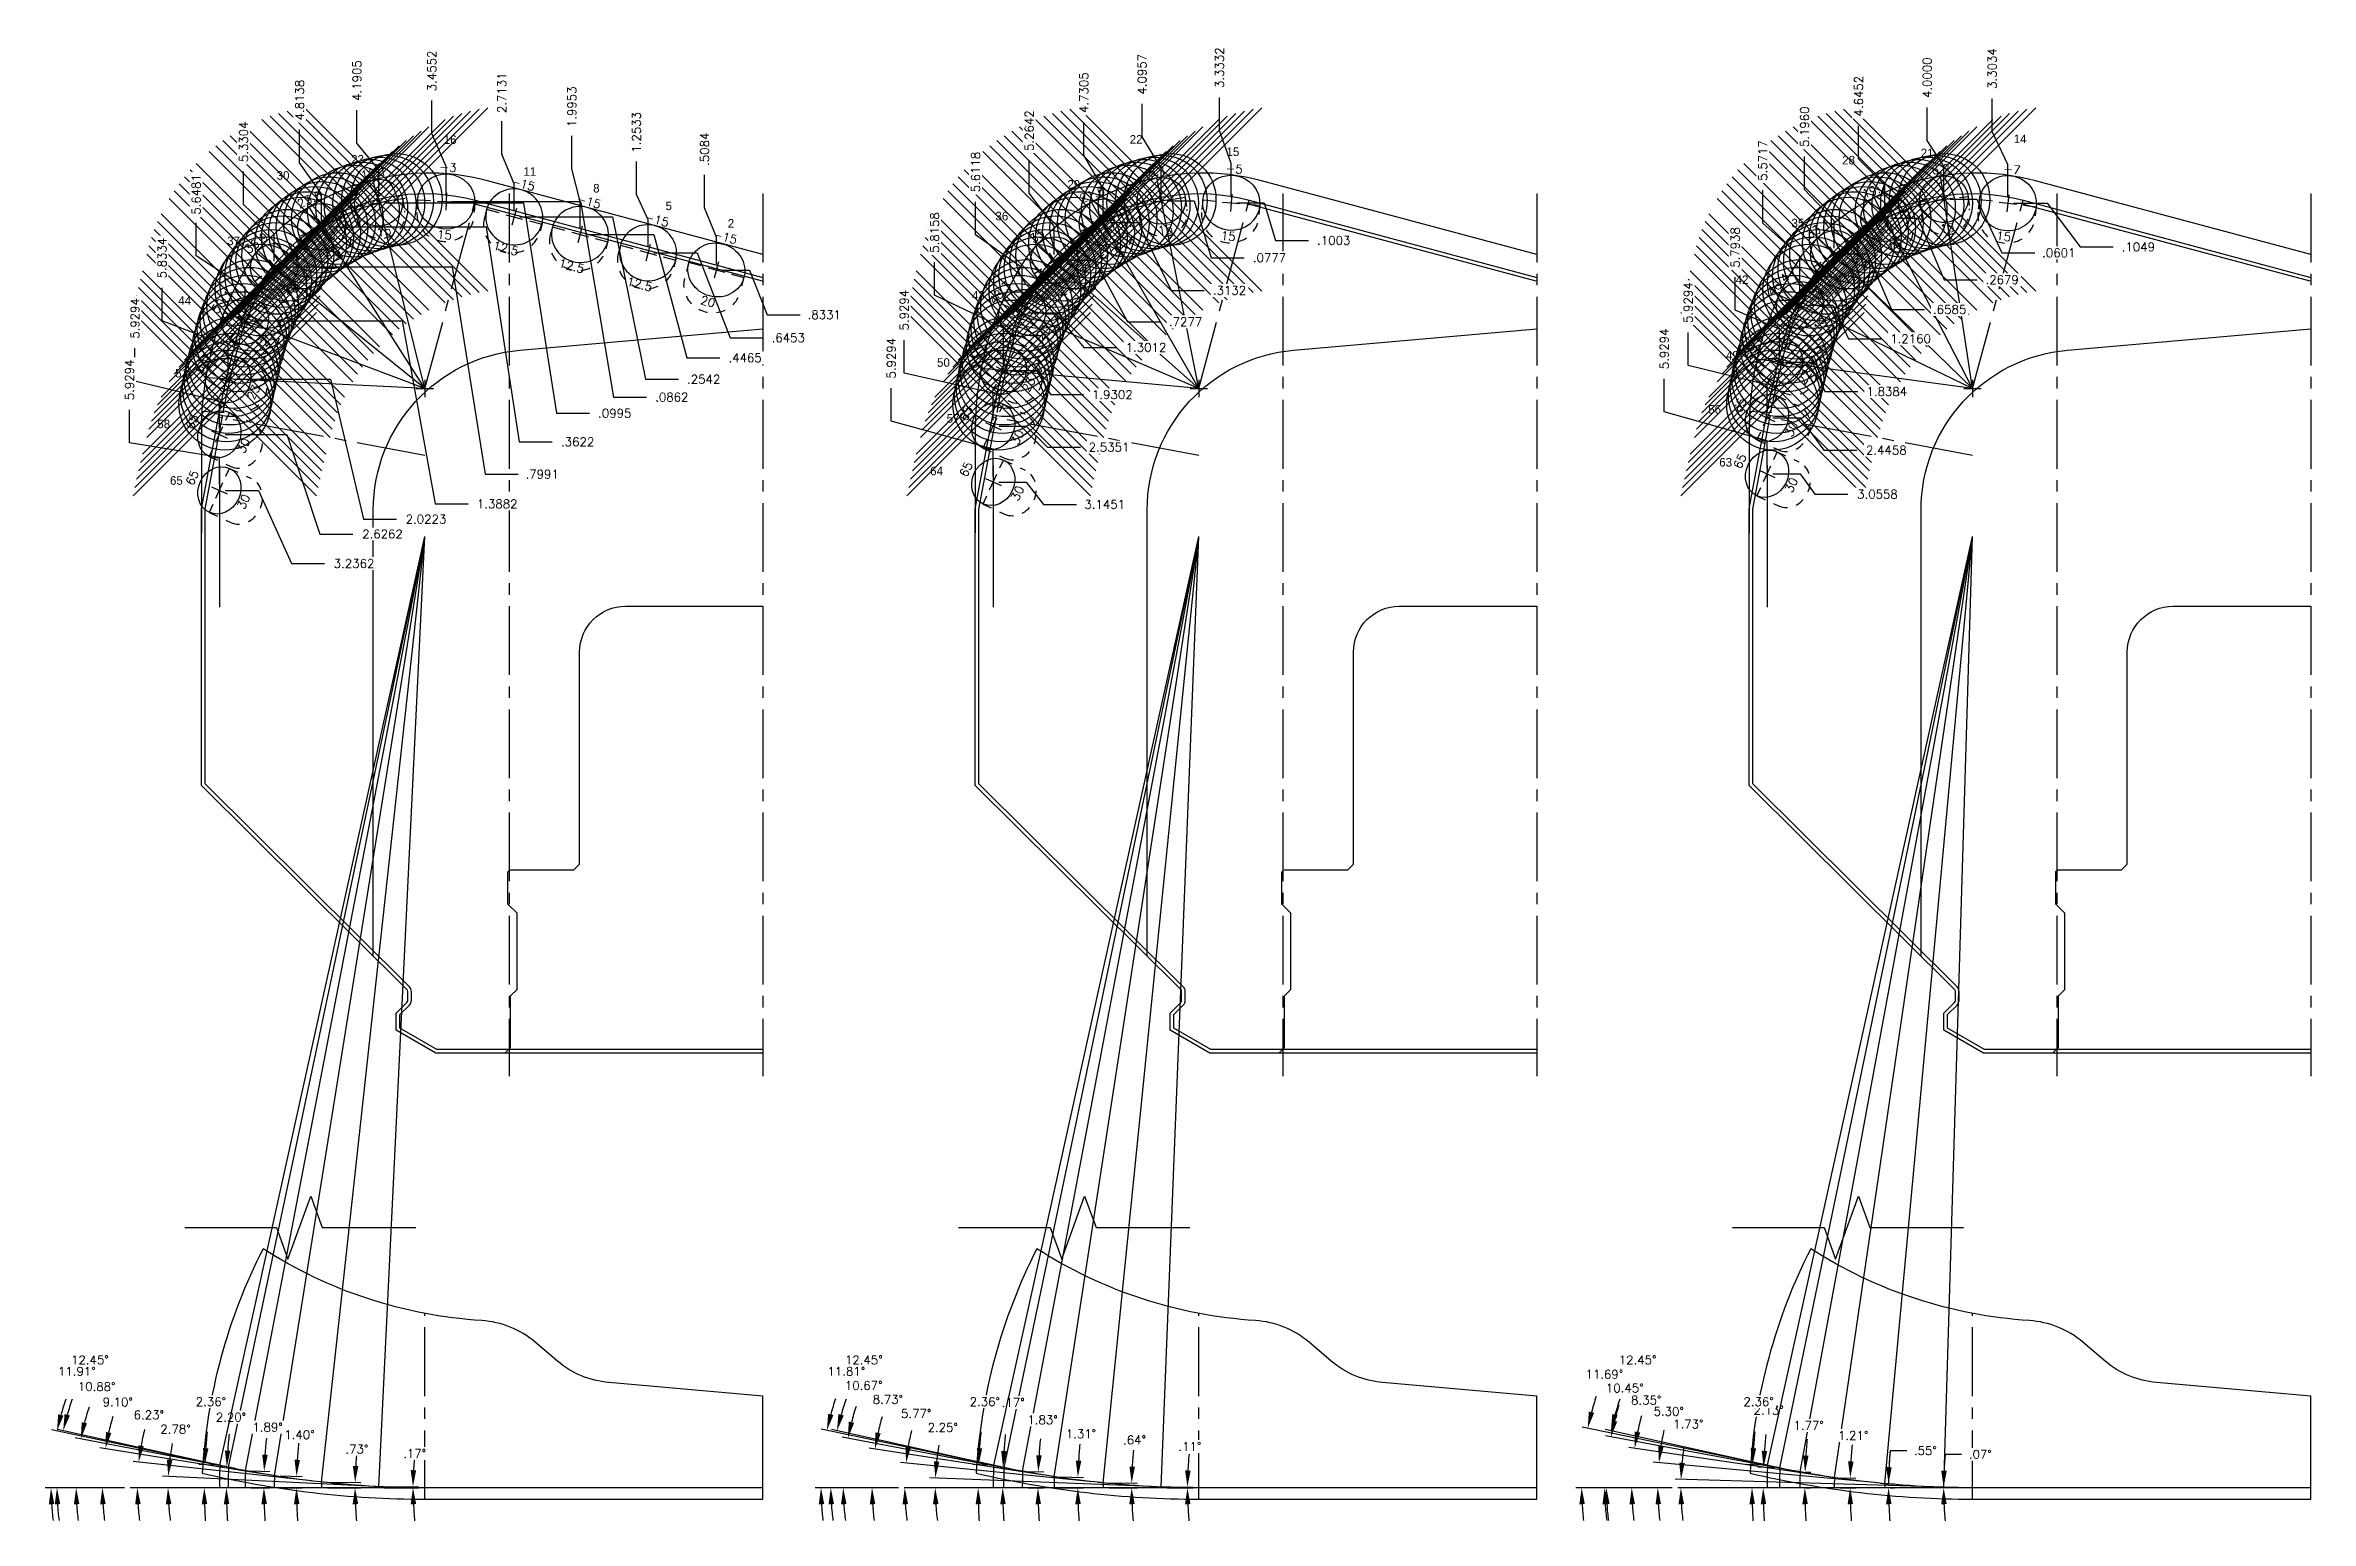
# Model space of a CAD drawing. Extents: x 34 to 150, y -20 to 22.
# Drawn here: x 124.81 to 149.52, y -14.98 to 1.11 of the extents above; entities that cross this region are included whole.
import ezdxf
from ezdxf.enums import TextEntityAlignment as Align

# ---------------------------------------------------------------- set-up
doc = ezdxf.new("R2010")
doc.units = 0
doc.header["$MEASUREMENT"] = 0
doc.header["$PDMODE"] = 35
doc.linetypes.add('CENTER2', pattern=[1.125, 0.75, -0.125, 0.125, -0.125])
doc.linetypes.add('HIDDEN2', pattern=[0.1875, 0.125, -0.0625])
doc.layers.get('0').update_dxf_attribs({"linetype": 'CONTINUOUS'})
doc.layers.get('Defpoints').update_dxf_attribs({"color": 10, "linetype": 'CONTINUOUS'})
for name, color, linetype in [('Blade5', 112, 'CONTINUOUS'), ('CDG-37977R1', 7, 'CONTINUOUS'), ('CLine', 5, 'CENTER2'), ('Dims', 4, 'CONTINUOUS'), ('TEXT', 3, 'CONTINUOUS')]:
    doc.layers.add(name, color=color, linetype=linetype)
doc.layers.add('Blade6', color=190, linetype='CONTINUOUS', true_color=0x7f00ff)
doc.layers.add('Blade7', color=7, linetype='CONTINUOUS', true_color=0xcc00cc)
doc.styles.add('RomanS', font='romans')
doc.dimstyles.get("Standard").update_dxf_attribs({"dimtxt": 0.094, "dimasz": 0.18, "dimexe": 0.0625, "dimexo": 0.0625, "dimgap": 0.09, "dimtad": 0, "dimtih": 1, "dimtoh": 1, "dimdec": 4, "dimzin": 4, "dimdsep": 46, "dimtxsty": 'RomanS', "dimcen": 0.09, "dimazin": 1, "dimtfac": 1, "dimtdec": 4, "dimtofl": 0, "dimtmove": 0, "dimatfit": 1, "dimfxl": 1, "dimtfill": 1, "dimtolj": 1, "dimtzin": 0, "dimarcsym": 0})

# ---------------------------------------------------------------- blocks, each defined once
blk = doc.blocks.new('CMark')
at = {"layer": 'CLine'}
for p, q in [((-0.094, 0), (0.094, 0)), ((0, 0.094), (0, -0.094))]:
    blk.add_line(p, q, dxfattribs=at)
blk = doc.blocks.new('1613@12.5')
for p, q in [((-0.17, 0), (-0.312, 0)), ((0.171, 0), (0.312, 0))]:
    blk.add_line(p, q)
at = {"color": 8, "linetype": 'HIDDEN2', "ltscale": 0.5}
blk.add_line((-0.312, 0), (-0.312, -0.09), dxfattribs=at)
at = {"color": 8, "linetype": 'HIDDEN2', "ltscale": 0.5, "flags": 128}
blk.add_lwpolyline([(0.312, 0.022), (0.312, -0.09)], dxfattribs=at)
blk.add_ellipse((0, 0), major_axis=(-0.312, 0), ratio=0.97632, start_param=3.141593, end_param=9.424778)
at = {"color": 8, "linetype": 'HIDDEN2', "ltscale": 0.5}
blk.add_ellipse((0, -0.09), major_axis=(-0.312, 0), ratio=0.97632, start_param=0, end_param=3.141593, dxfattribs=at)
blk.add_blockref('CMark', (0, 0))
at = {"style": 'RomanS'}
blk.add_text('12.5', height=0.094, dxfattribs=at).set_placement((0, -0.355), align=Align.MIDDLE_CENTER)
blk.add_attdef('ANG', text='', height=0.094, dxfattribs=at).set_placement((0, 0.298), align=Align.BOTTOM_CENTER)
blk = doc.blocks.new('1313@15')
for p, q in [((-0.17, 0), (-0.265, 0)), ((0.171, 0), (0.264, 0))]:
    blk.add_line(p, q)
at = {"color": 8, "linetype": 'HIDDEN2', "ltscale": 0.5}
blk.add_line((-0.265, 0), (-0.265, -0.135), dxfattribs=at)
at = {"color": 8, "linetype": 'HIDDEN2', "ltscale": 0.5, "flags": 128}
blk.add_lwpolyline([(0.264, 0), (0.264, -0.135)], dxfattribs=at)
blk.add_ellipse((0, 0), major_axis=(0.264, 0), ratio=0.965926)
at = {"color": 8, "linetype": 'HIDDEN2', "ltscale": 0.5}
blk.add_ellipse((0, -0.135), major_axis=(0.264, 0), ratio=0.965926, start_param=3.141593, end_param=6.283185, dxfattribs=at)
blk.add_blockref('CMark', (0, 0))
at = {"style": 'RomanS'}
blk.add_text('15', height=0.094, dxfattribs=at).set_placement((0, -0.318), align=Align.MIDDLE_CENTER)
blk.add_attdef('ANG', text='', height=0.094, dxfattribs=at).set_placement((0, 0.251), align=Align.BOTTOM_CENTER)
blk = doc.blocks.new('1313@16')
for p, q in [((-0.17, 0), (-0.265, 0)), ((0.171, 0), (0.264, 0))]:
    blk.add_line(p, q)
at = {"color": 8, "linetype": 'HIDDEN2', "ltscale": 0.5}
blk.add_line((-0.265, 0), (-0.265, -0.143), dxfattribs=at)
at = {"color": 8, "linetype": 'HIDDEN2', "ltscale": 0.5, "flags": 128}
blk.add_lwpolyline([(0.264, 0), (0.264, -0.143)], dxfattribs=at)
blk.add_ellipse((0, 0), major_axis=(0.264, 0), ratio=0.961262)
at = {"color": 8, "linetype": 'HIDDEN2', "ltscale": 0.5}
blk.add_ellipse((0, -0.143), major_axis=(0.264, 0), ratio=0.961262, start_param=3.141593, end_param=6.283185, dxfattribs=at)
blk.add_blockref('CMark', (0, 0))
at = {"style": 'RomanS'}
blk.add_text('16', height=0.094, dxfattribs=at).set_placement((0, -0.318), align=Align.MIDDLE_CENTER)
blk.add_attdef('ANG', text='', height=0.094, dxfattribs=at).set_placement((0, 0.251), align=Align.BOTTOM_CENTER)
blk = doc.blocks.new('1313@18')
for p, q in [((-0.17, 0), (-0.265, 0)), ((0.171, 0), (0.264, 0))]:
    blk.add_line(p, q)
at = {"color": 8, "linetype": 'HIDDEN2', "ltscale": 0.5}
blk.add_line((-0.265, 0), (-0.265, -0.161), dxfattribs=at)
at = {"color": 8, "linetype": 'HIDDEN2', "ltscale": 0.5, "flags": 128}
blk.add_lwpolyline([(0.264, 0), (0.264, -0.161)], dxfattribs=at)
blk.add_ellipse((0, 0), major_axis=(0.264, 0), ratio=0.951057)
at = {"color": 8, "linetype": 'HIDDEN2', "ltscale": 0.5}
blk.add_ellipse((0, -0.161), major_axis=(0.264, 0), ratio=0.951057, start_param=3.141593, end_param=6.283185, dxfattribs=at)
blk.add_blockref('CMark', (0, 0))
at = {"style": 'RomanS'}
blk.add_text('18', height=0.094, dxfattribs=at).set_placement((0, -0.318), align=Align.MIDDLE_CENTER)
blk.add_attdef('ANG', text='', height=0.094, dxfattribs=at).set_placement((0, 0.251), align=Align.BOTTOM_CENTER)
blk = doc.blocks.new('1313@20')
for p, q in [((-0.17, 0), (-0.265, 0)), ((0.171, 0), (0.264, 0))]:
    blk.add_line(p, q)
at = {"color": 8, "linetype": 'HIDDEN2', "ltscale": 0.5}
blk.add_line((-0.265, 0), (-0.265, -0.178), dxfattribs=at)
at = {"color": 8, "linetype": 'HIDDEN2', "ltscale": 0.5, "flags": 128}
blk.add_lwpolyline([(0.264, 0), (0.264, -0.178)], dxfattribs=at)
blk.add_ellipse((0, 0), major_axis=(0.264, 0), ratio=0.939693)
at = {"color": 8, "linetype": 'HIDDEN2', "ltscale": 0.5}
blk.add_ellipse((0, -0.178), major_axis=(0.264, 0), ratio=0.939693, start_param=3.141593, end_param=6.283185, dxfattribs=at)
blk.add_blockref('CMark', (0, 0))
at = {"style": 'RomanS'}
blk.add_text('20', height=0.094, dxfattribs=at).set_placement((0, -0.311), align=Align.MIDDLE_CENTER)
blk.add_attdef('ANG', text='', height=0.094, dxfattribs=at).set_placement((0, 0.251), align=Align.BOTTOM_CENTER)
blk = doc.blocks.new('1313@23')
for p, q in [((-0.17, 0), (-0.265, 0)), ((0.171, 0), (0.264, 0))]:
    blk.add_line(p, q)
at = {"color": 8, "linetype": 'HIDDEN2', "ltscale": 0.5}
blk.add_line((-0.265, 0), (-0.265, -0.199), dxfattribs=at)
at = {"color": 8, "linetype": 'HIDDEN2', "ltscale": 0.5, "flags": 128}
blk.add_lwpolyline([(0.264, 0), (0.264, -0.199)], dxfattribs=at)
blk.add_ellipse((0, 0), major_axis=(0.264, 0), ratio=0.920505)
at = {"color": 8, "linetype": 'HIDDEN2', "ltscale": 0.5}
blk.add_ellipse((0, -0.199), major_axis=(0.264, 0), ratio=0.92388, start_param=3.141593, end_param=6.283185, dxfattribs=at)
blk.add_blockref('CMark', (0, 0))
at = {"style": 'RomanS'}
blk.add_text('23', height=0.094, dxfattribs=at).set_placement((0, -0.311), align=Align.MIDDLE_CENTER)
blk.add_attdef('ANG', text='', height=0.094, dxfattribs=at).set_placement((0, 0.251), align=Align.BOTTOM_CENTER)
blk = doc.blocks.new('1313@17')
for p, q in [((-0.17, 0), (-0.265, 0)), ((0.171, 0), (0.264, 0))]:
    blk.add_line(p, q)
at = {"color": 8, "linetype": 'HIDDEN2', "ltscale": 0.5}
blk.add_line((-0.265, 0), (-0.265, -0.152), dxfattribs=at)
at = {"color": 8, "linetype": 'HIDDEN2', "ltscale": 0.5, "flags": 128}
blk.add_lwpolyline([(0.264, 0), (0.264, -0.152)], dxfattribs=at)
blk.add_ellipse((0, 0), major_axis=(0.264, 0), ratio=0.956305)
at = {"color": 8, "linetype": 'HIDDEN2', "ltscale": 0.5}
blk.add_ellipse((0, -0.152), major_axis=(0.264, 0), ratio=0.92388, start_param=3.141593, end_param=6.283185, dxfattribs=at)
blk.add_blockref('CMark', (0, 0))
at = {"style": 'RomanS'}
blk.add_text('17', height=0.094, dxfattribs=at).set_placement((0, -0.311), align=Align.MIDDLE_CENTER)
blk.add_attdef('ANG', text='', height=0.094, dxfattribs=at).set_placement((0, 0.251), align=Align.BOTTOM_CENTER)
blk = doc.blocks.new('1313@19')
for p, q in [((-0.17, 0), (-0.265, 0)), ((0.171, 0), (0.264, 0))]:
    blk.add_line(p, q)
at = {"color": 8, "linetype": 'HIDDEN2', "ltscale": 0.5}
blk.add_line((-0.265, 0), (-0.265, -0.199), dxfattribs=at)
at = {"color": 8, "linetype": 'HIDDEN2', "ltscale": 0.5, "flags": 128}
blk.add_lwpolyline([(0.264, 0), (0.264, -0.199)], dxfattribs=at)
blk.add_ellipse((0, 0), major_axis=(0.264, 0), ratio=0.945519)
at = {"color": 8, "linetype": 'HIDDEN2', "ltscale": 0.5}
blk.add_ellipse((0, -0.199), major_axis=(0.264, 0), ratio=0.92388, start_param=3.141593, end_param=6.283185, dxfattribs=at)
blk.add_blockref('CMark', (0, 0))
at = {"style": 'RomanS'}
blk.add_text('19', height=0.094, dxfattribs=at).set_placement((0, -0.311), align=Align.MIDDLE_CENTER)
blk.add_attdef('ANG', text='', height=0.094, dxfattribs=at).set_placement((0, 0.251), align=Align.BOTTOM_CENTER)
blk = doc.blocks.new('1313@22')
for p, q in [((-0.17, 0), (-0.265, 0)), ((0.171, 0), (0.264, 0))]:
    blk.add_line(p, q)
at = {"color": 8, "linetype": 'HIDDEN2', "ltscale": 0.5}
blk.add_line((-0.265, 0), (-0.265, -0.195), dxfattribs=at)
at = {"color": 8, "linetype": 'HIDDEN2', "ltscale": 0.5, "flags": 128}
blk.add_lwpolyline([(0.264, 0), (0.264, -0.195)], dxfattribs=at)
blk.add_ellipse((0, 0), major_axis=(0.264, 0), ratio=0.927184)
at = {"color": 8, "linetype": 'HIDDEN2', "ltscale": 0.5}
blk.add_ellipse((0, -0.195), major_axis=(0.264, 0), ratio=0.927184, start_param=3.141593, end_param=6.283185, dxfattribs=at)
blk.add_blockref('CMark', (0, 0))
at = {"style": 'RomanS'}
blk.add_text('22', height=0.094, dxfattribs=at).set_placement((0, -0.318), align=Align.MIDDLE_CENTER)
blk.add_attdef('ANG', text='', height=0.094, dxfattribs=at).set_placement((0, 0.251), align=Align.BOTTOM_CENTER)
blk = doc.blocks.new('*D474')
at = {"layer": 'Defpoints', "color": 0, "transparency": 16777216}
for p in [(125.734, -14.621), (126.147, -14.58), (128.395, -14.606), (128.495, -14.611), (128.948, -14.621)]:
    blk.add_point(p, dxfattribs=at)
at = {"layer": 'Dims', "color": 0, "lineweight": -2, "transparency": 16777216}
blk.add_line((128.333, -14.603), (126.087, -14.494), dxfattribs=at)
for start, end in [(169.1307, 173.1758), (184.0451, 188.0902)]:
    blk.add_arc((128.696, -14.621), 2.55, start, end, dxfattribs=at)
at = {"layer": 'Dims', "color": 0, "transparency": 16777216}
for points in [[(126.194, -14.32), (126.134, -14.315), (126.149, -14.497)], [(126.123, -14.802), (126.183, -14.8), (126.146, -14.621)]]:
    blk.add_solid(points, dxfattribs=at)
at = {"layer": 'Dims', "color": 0, "transparency": 16777216, "insert": (126.228, -13.982), "char_height": 0.094, "attachment_point": 5, "style": 'RomanS', "bg_fill": 3, "box_fill_scale": 1.25, "bg_fill_color": 256, "bg_fill_true_color": 13158600, "bg_fill_transparency": 0}
blk.add_mtext('\\A1;2.78°', dxfattribs=at)
blk = doc.blocks.new('*D475')
at = {"layer": 'Defpoints', "color": 0, "transparency": 16777216}
for p in [(125.813, -14.528), (127.772, -14.554), (127.872, -14.565), (125.734, -14.621), (128.948, -14.621)]:
    blk.add_point(p, dxfattribs=at)
at = {"layer": 'Dims', "color": 0, "lineweight": -2, "transparency": 16777216}
blk.add_line((127.71, -14.547), (125.765, -14.335), dxfattribs=at)
for start, end in [(165.7483, 169.759), (184.0107, 188.0214)]:
    blk.add_arc((128.383, -14.621), 2.572, start, end, dxfattribs=at)
at = {"layer": 'Dims', "color": 0, "transparency": 16777216}
for points in [[(125.882, -14.168), (125.823, -14.159), (125.827, -14.342)], [(125.788, -14.802), (125.848, -14.8), (125.811, -14.621)]]:
    blk.add_solid(points, dxfattribs=at)
at = {"layer": 'Dims', "color": 0, "transparency": 16777216, "insert": (125.937, -13.827), "char_height": 0.094, "attachment_point": 5, "style": 'RomanS', "bg_fill": 3, "box_fill_scale": 1.25, "bg_fill_color": 256, "bg_fill_true_color": 13158600, "bg_fill_transparency": 0}
blk.add_mtext('\\A1;6.23°', dxfattribs=at)
blk = doc.blocks.new('*D476')
at = {"layer": 'Defpoints', "color": 0, "transparency": 16777216}
for p in [(125.434, -14.478), (127.257, -14.482), (127.356, -14.498), (125.734, -14.621), (128.948, -14.621)]:
    blk.add_point(p, dxfattribs=at)
at = {"layer": 'Dims', "color": 0, "lineweight": -2, "transparency": 16777216}
for p, q in [((127.196, -14.472), (125.402, -14.185)), ((125.671, -14.621), (125.368, -14.621))]:
    blk.add_line(p, q, dxfattribs=at)
for start, end in [(163.2341, 167.0659), (183.8318, 187.6636)]:
    blk.add_arc((128.122, -14.621), 2.692, start, end, dxfattribs=at)
at = {"layer": 'Dims', "color": 0, "transparency": 16777216}
for points in [[(125.528, -14.024), (125.469, -14.013), (125.464, -14.195)], [(125.406, -14.802), (125.466, -14.8), (125.43, -14.621)]]:
    blk.add_solid(points, dxfattribs=at)
at = {"layer": 'Dims', "color": 0, "transparency": 16777216, "insert": (125.598, -13.687), "char_height": 0.094, "attachment_point": 5, "style": 'RomanS', "bg_fill": 3, "box_fill_scale": 1.25, "bg_fill_color": 256, "bg_fill_true_color": 13158600, "bg_fill_transparency": 0}
blk.add_mtext('\\A1;9.10°', dxfattribs=at)
blk = doc.blocks.new('*D477')
at = {"layer": 'Defpoints', "color": 0, "transparency": 16777216}
for p in [(125.15, -14.443), (126.941, -14.425), (127.04, -14.444), (125.734, -14.621), (128.948, -14.621)]:
    blk.add_point(p, dxfattribs=at)
at = {"layer": 'Dims', "color": 0, "lineweight": -2, "transparency": 16777216}
for p, q in [((126.88, -14.413), (125.133, -14.078)), ((125.671, -14.621), (125.082, -14.621))]:
    blk.add_line(p, q, dxfattribs=at)
for start, end in [(161.7996, 165.462), (183.6625, 187.3249)]:
    blk.add_arc((127.96, -14.621), 2.816, start, end, dxfattribs=at)
at = {"layer": 'Dims', "color": 0, "transparency": 16777216}
for points in [[(125.263, -13.92), (125.205, -13.907), (125.195, -14.089)], [(125.12, -14.802), (125.18, -14.8), (125.144, -14.621)]]:
    blk.add_solid(points, dxfattribs=at)
at = {"layer": 'Dims', "color": 0, "transparency": 16777216, "insert": (125.368, -13.519), "char_height": 0.094, "attachment_point": 5, "style": 'RomanS', "bg_fill": 3, "box_fill_scale": 1.25, "bg_fill_color": 256, "bg_fill_true_color": 13158600, "bg_fill_transparency": 0}
blk.add_mtext('\\A1;10.88°', dxfattribs=at)
blk = doc.blocks.new('*D478')
at = {"layer": 'Defpoints', "color": 0, "transparency": 16777216}
for p in [(124.878, -14.413), (126.758, -14.387), (126.855, -14.408), (125.734, -14.621), (128.948, -14.621)]:
    blk.add_point(p, dxfattribs=at)
at = {"layer": 'Dims', "color": 0, "lineweight": -2, "transparency": 16777216}
for p, q in [((126.696, -14.374), (124.874, -13.99)), ((125.671, -14.621), (124.808, -14.621))]:
    blk.add_line(p, q, dxfattribs=at)
for start, end in [(161.2, 164.6437), (183.4437, 186.8875)]:
    blk.add_arc((127.866, -14.621), 2.995, start, end, dxfattribs=at)
at = {"layer": 'Dims', "color": 0, "transparency": 16777216}
for points in [[(125.006, -13.835), (124.948, -13.821), (124.935, -14.003)], [(124.846, -14.802), (124.906, -14.8), (124.87, -14.621)]]:
    blk.add_solid(points, dxfattribs=at)
at = {"layer": 'Dims', "color": 0, "transparency": 16777216, "insert": (125.152, -13.352), "char_height": 0.094, "attachment_point": 5, "style": 'RomanS', "bg_fill": 3, "box_fill_scale": 1.25, "bg_fill_color": 256, "bg_fill_true_color": 13158600, "bg_fill_transparency": 0}
blk.add_mtext('\\A1;11.91°', dxfattribs=at)
blk = doc.blocks.new('*D479')
at = {"layer": 'Defpoints', "color": 0, "transparency": 16777216}
for p in [(128.445, -14.609), (128.445, -14.621), (128.818, -14.617), (132.636, -14.621)]:
    blk.add_point(p, dxfattribs=at)
at = {"layer": 'Dims', "color": 0, "lineweight": -2, "transparency": 16777216}
for p, q in [((128.508, -14.609), (128.881, -14.61)), ((128.508, -14.621), (128.881, -14.621))]:
    blk.add_line(p, q, dxfattribs=at)
for start, end in [(174.4292, 177.1312), (182.702, 185.4039)]:
    blk.add_arc((132.636, -14.621), 3.817, start, end, dxfattribs=at)
at = {"layer": 'Dims', "color": 0, "transparency": 16777216}
for points in [[(128.853, -14.431), (128.793, -14.429), (128.818, -14.61)], [(128.793, -14.802), (128.853, -14.8), (128.818, -14.621)]]:
    blk.add_solid(points, dxfattribs=at)
at = {"layer": 'Dims', "color": 0, "transparency": 16777216, "insert": (128.836, -14.249), "char_height": 0.094, "attachment_point": 5, "style": 'RomanS', "bg_fill": 3, "box_fill_scale": 1.25, "bg_fill_color": 256, "bg_fill_true_color": 13158600, "bg_fill_transparency": 0}
blk.add_mtext('\\A1;.17°', dxfattribs=at)
blk = doc.blocks.new('*D480')
at = {"layer": 'Defpoints', "color": 0, "transparency": 16777216}
for p in [(127.822, -14.56), (127.822, -14.621), (128.186, -14.602), (132.636, -14.621)]:
    blk.add_point(p, dxfattribs=at)
at = {"layer": 'Dims', "color": 0, "lineweight": -2, "transparency": 16777216}
for p, q in [((127.885, -14.56), (128.249, -14.565)), ((127.884, -14.621), (128.249, -14.621))]:
    blk.add_line(p, q, dxfattribs=at)
for start, end in [(174.6345, 176.9526), (182.3181, 184.6361)]:
    blk.add_arc((132.636, -14.621), 4.449, start, end, dxfattribs=at)
at = {"layer": 'Dims', "color": 0, "transparency": 16777216}
for points in [[(128.222, -14.385), (128.162, -14.383), (128.187, -14.564)], [(128.16, -14.801), (128.22, -14.8), (128.186, -14.621)]]:
    blk.add_solid(points, dxfattribs=at)
at = {"layer": 'Dims', "color": 0, "transparency": 16777216, "insert": (128.206, -14.2), "char_height": 0.094, "attachment_point": 5, "style": 'RomanS', "bg_fill": 3, "box_fill_scale": 1.25, "bg_fill_color": 256, "bg_fill_true_color": 13158600, "bg_fill_transparency": 0}
blk.add_mtext('\\A1;.73°', dxfattribs=at)
blk = doc.blocks.new('*D481')
at = {"layer": 'Defpoints', "color": 0, "transparency": 16777216}
for p in [(127.307, -14.49), (127.305, -14.621), (127.547, -14.579), (132.636, -14.621)]:
    blk.add_point(p, dxfattribs=at)
at = {"layer": 'Dims', "color": 0, "lineweight": -2, "transparency": 16777216}
for p, q in [((127.369, -14.492), (127.611, -14.498)), ((127.368, -14.621), (127.609, -14.621))]:
    blk.add_line(p, q, dxfattribs=at)
for start, end in [(174.5419, 176.5687), (182.0268, 184.0536)]:
    blk.add_arc((132.636, -14.621), 5.089, start, end, dxfattribs=at)
at = {"layer": 'Dims', "color": 0, "transparency": 16777216}
for points in [[(127.586, -14.318), (127.526, -14.315), (127.548, -14.496)], [(127.52, -14.801), (127.58, -14.8), (127.547, -14.621)]]:
    blk.add_solid(points, dxfattribs=at)
at = {"layer": 'Dims', "color": 0, "transparency": 16777216, "insert": (127.58, -14.043), "char_height": 0.094, "attachment_point": 5, "style": 'RomanS', "bg_fill": 3, "box_fill_scale": 1.25, "bg_fill_color": 256, "bg_fill_true_color": 13158600, "bg_fill_transparency": 0}
blk.add_mtext('\\A1;1.40°', dxfattribs=at)
blk = doc.blocks.new('*D482')
at = {"layer": 'Defpoints', "color": 0, "transparency": 16777216}
for p in [(126.991, -14.435), (127.192, -14.561), (126.987, -14.621), (132.636, -14.621)]:
    blk.add_point(p, dxfattribs=at)
at = {"layer": 'Dims', "color": 0, "lineweight": -2, "transparency": 16777216}
for p, q in [((127.053, -14.437), (127.257, -14.443)), ((127.05, -14.621), (127.254, -14.621))]:
    blk.add_line(p, q, dxfattribs=at)
for start, end in [(174.3201, 176.2147), (181.8946, 183.7893)]:
    blk.add_arc((132.636, -14.621), 5.444, start, end, dxfattribs=at)
at = {"layer": 'Dims', "color": 0, "transparency": 16777216}
for points in [[(127.234, -14.263), (127.174, -14.26), (127.195, -14.441)], [(127.165, -14.801), (127.225, -14.8), (127.192, -14.621)]]:
    blk.add_solid(points, dxfattribs=at)
at = {"layer": 'Dims', "color": 0, "transparency": 16777216, "insert": (127.232, -13.961), "char_height": 0.094, "attachment_point": 5, "style": 'RomanS', "bg_fill": 3, "box_fill_scale": 1.25, "bg_fill_color": 256, "bg_fill_true_color": 13158600, "bg_fill_transparency": 0}
blk.add_mtext('\\A1;1.89°', dxfattribs=at)
blk = doc.blocks.new('*D483')
at = {"layer": 'Defpoints', "color": 0, "transparency": 16777216}
for p in [(126.783, -14.546), (126.806, -14.397), (126.802, -14.621), (132.636, -14.621)]:
    blk.add_point(p, dxfattribs=at)
at = {"layer": 'Dims', "color": 0, "lineweight": -2, "transparency": 16777216}
for p, q in [((126.744, -14.395), (126.724, -14.394)), ((126.74, -14.621), (126.72, -14.621))]:
    blk.add_line(p, q, dxfattribs=at)
for start, end in [(174.2806, 176.0427), (181.7621, 183.5242)]:
    blk.add_arc((132.636, -14.621), 5.853, start, end, dxfattribs=at)
at = {"layer": 'Dims', "color": 0, "transparency": 16777216}
for points in [[(126.826, -14.219), (126.767, -14.215), (126.787, -14.397)], [(126.755, -14.801), (126.815, -14.8), (126.783, -14.621)]]:
    blk.add_solid(points, dxfattribs=at)
at = {"layer": 'Dims', "color": 0, "transparency": 16777216, "insert": (126.833, -13.852), "char_height": 0.094, "attachment_point": 5, "style": 'RomanS', "bg_fill": 3, "box_fill_scale": 1.25, "bg_fill_color": 256, "bg_fill_true_color": 13158600, "bg_fill_transparency": 0}
blk.add_mtext('\\A1;2.20°', dxfattribs=at)
blk = doc.blocks.new('*D362')
at = {"layer": 'Defpoints', "color": 0, "transparency": 16777216}
for p in [(132.636, -0.507), (132.127, -1.341)]:
    blk.add_point(p, dxfattribs=at)
at = {"layer": 'Dims', "color": 0, "lineweight": -2, "transparency": 16777216}
for p, q in [((131.999, -0.662), (131.999, -0.302)), ((132.127, -0.981), (131.999, -0.662)), ((132.127, -1.278), (132.127, -0.981))]:
    blk.add_line(p, q, dxfattribs=at)
at = {"layer": 'Dims', "color": 0, "transparency": 16777216, "insert": (131.999, -0.024), "char_height": 0.094, "attachment_point": 5, "rotation": 90, "style": 'RomanS', "bg_fill": 3, "box_fill_scale": 1.25, "bg_fill_color": 256, "bg_fill_true_color": 13158600, "bg_fill_transparency": 0}
blk.add_mtext('\\A1;.5084', dxfattribs=at)
at = {"layer": 'Defpoints', "color": 0, "transparency": 16777216}
blk.add_point((131.999, -0.302), dxfattribs=at)
blk = doc.blocks.new('*D484')
at = {"layer": 'Defpoints', "color": 0, "transparency": 16777216}
for p in [(132.636, -0.507), (131.382, -1.153)]:
    blk.add_point(p, dxfattribs=at)
at = {"layer": 'Dims', "color": 0, "lineweight": -2, "transparency": 16777216}
for p, q in [((131.255, -0.516), (131.255, -0.156)), ((131.382, -0.793), (131.255, -0.516)), ((131.382, -1.09), (131.382, -0.793))]:
    blk.add_line(p, q, dxfattribs=at)
at = {"layer": 'Dims', "color": 0, "transparency": 16777216, "insert": (131.255, 0.161), "char_height": 0.094, "attachment_point": 5, "rotation": 90, "style": 'RomanS', "bg_fill": 3, "box_fill_scale": 1.25, "bg_fill_color": 256, "bg_fill_true_color": 13158600, "bg_fill_transparency": 0}
blk.add_mtext('\\A1;1.2533', dxfattribs=at)
at = {"layer": 'Defpoints', "color": 0, "transparency": 16777216}
blk.add_point((131.255, -0.156), dxfattribs=at)
blk = doc.blocks.new('*D485')
at = {"layer": 'Defpoints', "color": 0, "transparency": 16777216}
for p in [(132.636, -0.507), (130.64, -0.954)]:
    blk.add_point(p, dxfattribs=at)
at = {"layer": 'Dims', "color": 0, "lineweight": -2, "transparency": 16777216}
for p, q in [((130.551, -0.237), (130.551, 0.123)), ((130.64, -0.594), (130.551, -0.237)), ((130.64, -0.891), (130.64, -0.594))]:
    blk.add_line(p, q, dxfattribs=at)
at = {"layer": 'Dims', "color": 0, "transparency": 16777216, "insert": (130.551, 0.439), "char_height": 0.094, "attachment_point": 5, "rotation": 90, "style": 'RomanS', "bg_fill": 3, "box_fill_scale": 1.25, "bg_fill_color": 256, "bg_fill_true_color": 13158600, "bg_fill_transparency": 0}
blk.add_mtext('\\A1;1.9953', dxfattribs=at)
at = {"layer": 'Defpoints', "color": 0, "transparency": 16777216}
blk.add_point((130.551, 0.123), dxfattribs=at)
blk = doc.blocks.new('*D486')
at = {"layer": 'Defpoints', "color": 0, "transparency": 16777216}
for p in [(132.636, -0.507), (129.922, -0.762)]:
    blk.add_point(p, dxfattribs=at)
at = {"layer": 'Dims', "color": 0, "lineweight": -2, "transparency": 16777216}
for p, q in [((129.787, -0.077), (129.787, 0.283)), ((129.922, -0.402), (129.787, -0.077)), ((129.922, -0.699), (129.922, -0.402))]:
    blk.add_line(p, q, dxfattribs=at)
at = {"layer": 'Dims', "color": 0, "transparency": 16777216, "insert": (129.787, 0.592), "char_height": 0.094, "attachment_point": 5, "rotation": 90, "style": 'RomanS', "bg_fill": 3, "box_fill_scale": 1.25, "bg_fill_color": 256, "bg_fill_true_color": 13158600, "bg_fill_transparency": 0}
blk.add_mtext('\\A1;2.7131', dxfattribs=at)
at = {"layer": 'Defpoints', "color": 0, "transparency": 16777216}
blk.add_point((129.787, 0.283), dxfattribs=at)
blk = doc.blocks.new('*D487')
at = {"layer": 'Defpoints', "color": 0, "transparency": 16777216}
for p in [(128.445, -0.607), (132.636, -0.507)]:
    blk.add_point(p, dxfattribs=at)
at = {"layer": 'Dims', "color": 0, "lineweight": -2, "transparency": 16777216}
for p, q in [((128.207, 0.042), (128.207, 0.402)), ((128.445, -0.247), (128.207, 0.042)), ((128.445, -0.545), (128.445, -0.247))]:
    blk.add_line(p, q, dxfattribs=at)
at = {"layer": 'Dims', "color": 0, "transparency": 16777216, "insert": (128.207, 0.725), "char_height": 0.094, "attachment_point": 5, "rotation": 90, "style": 'RomanS', "bg_fill": 3, "box_fill_scale": 1.25, "bg_fill_color": 256, "bg_fill_true_color": 13158600, "bg_fill_transparency": 0}
blk.add_mtext('\\A1;4.1905', dxfattribs=at)
at = {"layer": 'Defpoints', "color": 0, "transparency": 16777216}
blk.add_point((128.207, 0.402), dxfattribs=at)
blk = doc.blocks.new('*D488')
at = {"layer": 'Defpoints', "color": 0, "transparency": 16777216}
for p in [(132.636, -0.507), (127.822, -0.87)]:
    blk.add_point(p, dxfattribs=at)
at = {"layer": 'Dims', "color": 0, "lineweight": -2, "transparency": 16777216}
for p, q in [((127.582, -0.17), (127.582, 0.19)), ((127.822, -0.51), (127.582, -0.17)), ((127.822, -0.807), (127.822, -0.51))]:
    blk.add_line(p, q, dxfattribs=at)
at = {"layer": 'Dims', "color": 0, "transparency": 16777216, "insert": (127.582, 0.512), "char_height": 0.094, "attachment_point": 5, "rotation": 90, "style": 'RomanS', "bg_fill": 3, "box_fill_scale": 1.25, "bg_fill_color": 256, "bg_fill_true_color": 13158600, "bg_fill_transparency": 0}
blk.add_mtext('\\A1;4.8138', dxfattribs=at)
at = {"layer": 'Defpoints', "color": 0, "transparency": 16777216}
blk.add_point((127.582, 0.19), dxfattribs=at)
blk = doc.blocks.new('*D489')
at = {"layer": 'Defpoints', "color": 0, "transparency": 16777216}
for p in [(132.636, -0.507), (127.305, -1.307)]:
    blk.add_point(p, dxfattribs=at)
at = {"layer": 'Dims', "color": 0, "lineweight": -2, "transparency": 16777216}
for p, q in [((126.971, -0.628), (126.971, -0.268)), ((127.305, -0.947), (126.971, -0.628)), ((127.305, -1.244), (127.305, -0.947))]:
    blk.add_line(p, q, dxfattribs=at)
at = {"layer": 'Dims', "color": 0, "transparency": 16777216, "insert": (126.971, 0.057), "char_height": 0.094, "attachment_point": 5, "rotation": 90, "style": 'RomanS', "bg_fill": 3, "box_fill_scale": 1.25, "bg_fill_color": 256, "bg_fill_true_color": 13158600, "bg_fill_transparency": 0}
blk.add_mtext('\\A1;5.3304', dxfattribs=at)
at = {"layer": 'Defpoints', "color": 0, "transparency": 16777216}
blk.add_point((126.971, -0.268), dxfattribs=at)
blk = doc.blocks.new('*D490')
at = {"layer": 'Defpoints', "color": 0, "transparency": 16777216}
for p in [(132.636, -0.507), (126.987, -1.896)]:
    blk.add_point(p, dxfattribs=at)
at = {"layer": 'Dims', "color": 0, "lineweight": -2, "transparency": 16777216}
for p, q in [((126.453, -1.186), (126.453, -0.826)), ((126.987, -1.536), (126.453, -1.186)), ((126.987, -1.833), (126.987, -1.536))]:
    blk.add_line(p, q, dxfattribs=at)
at = {"layer": 'Dims', "color": 0, "transparency": 16777216, "insert": (126.453, -0.517), "char_height": 0.094, "attachment_point": 5, "rotation": 90, "style": 'RomanS', "bg_fill": 3, "box_fill_scale": 1.25, "bg_fill_color": 256, "bg_fill_true_color": 13158600, "bg_fill_transparency": 0}
blk.add_mtext('\\A1;5.6481', dxfattribs=at)
at = {"layer": 'Defpoints', "color": 0, "transparency": 16777216}
blk.add_point((126.453, -0.826), dxfattribs=at)
blk = doc.blocks.new('*D491')
at = {"layer": 'Defpoints', "color": 0, "transparency": 16777216}
for p in [(132.636, -0.507), (126.802, -2.53)]:
    blk.add_point(p, dxfattribs=at)
at = {"layer": 'Dims', "color": 0, "lineweight": -2, "transparency": 16777216}
for p, q in [((126.081, -1.896), (126.081, -1.536)), ((126.802, -2.17), (126.081, -1.896)), ((126.802, -2.467), (126.802, -2.17))]:
    blk.add_line(p, q, dxfattribs=at)
at = {"layer": 'Dims', "color": 0, "transparency": 16777216, "insert": (126.081, -1.211), "char_height": 0.094, "attachment_point": 5, "rotation": 90, "style": 'RomanS', "bg_fill": 3, "box_fill_scale": 1.25, "bg_fill_color": 256, "bg_fill_true_color": 13158600, "bg_fill_transparency": 0}
blk.add_mtext('\\A1;5.8334', dxfattribs=at)
at = {"layer": 'Defpoints', "color": 0, "transparency": 16777216}
blk.add_point((126.081, -1.536), dxfattribs=at)
blk = doc.blocks.new('*D363')
at = {"layer": 'Defpoints', "color": 0, "transparency": 16777216}
for p in [(132.636, -0.507), (132.127, -1.341)]:
    blk.add_point(p, dxfattribs=at)
at = {"layer": 'Dims', "color": 0, "lineweight": -2, "transparency": 16777216}
for p, q in [((132.19, -1.341), (132.487, -1.341)), ((132.487, -1.341), (132.682, -1.828)), ((132.682, -1.828), (133.042, -1.828))]:
    blk.add_line(p, q, dxfattribs=at)
at = {"layer": 'Dims', "color": 0, "transparency": 16777216, "insert": (133.304, -1.828), "char_height": 0.094, "attachment_point": 5, "style": 'RomanS', "bg_fill": 3, "box_fill_scale": 1.25, "bg_fill_color": 256, "bg_fill_true_color": 13158600, "bg_fill_transparency": 0}
blk.add_mtext('\\A1;.8331', dxfattribs=at)
at = {"layer": 'Defpoints', "color": 0, "transparency": 16777216}
blk.add_point((133.042, -1.828), dxfattribs=at)
blk = doc.blocks.new('*D492')
at = {"layer": 'Defpoints', "color": 0, "transparency": 16777216}
for p in [(132.636, -0.507), (131.382, -1.153)]:
    blk.add_point(p, dxfattribs=at)
at = {"layer": 'Dims', "color": 0, "lineweight": -2, "transparency": 16777216}
for p, q in [((131.445, -1.153), (131.916, -1.153)), ((131.916, -1.153), (132.276, -2.08)), ((132.276, -2.08), (132.636, -2.08))]:
    blk.add_line(p, q, dxfattribs=at)
at = {"layer": 'Dims', "color": 0, "transparency": 16777216, "insert": (132.911, -2.08), "char_height": 0.094, "attachment_point": 5, "style": 'RomanS', "bg_fill": 3, "box_fill_scale": 1.25, "bg_fill_color": 256, "bg_fill_true_color": 13158600, "bg_fill_transparency": 0}
blk.add_mtext('\\A1;.6453', dxfattribs=at)
at = {"layer": 'Defpoints', "color": 0, "transparency": 16777216}
blk.add_point((132.636, -2.08), dxfattribs=at)
blk = doc.blocks.new('*D493')
at = {"layer": 'Defpoints', "color": 0, "transparency": 16777216}
for p in [(132.636, -0.507), (130.64, -0.954)]:
    blk.add_point(p, dxfattribs=at)
at = {"layer": 'Dims', "color": 0, "lineweight": -2, "transparency": 16777216}
for p, q in [((130.703, -0.954), (131.445, -0.954)), ((131.445, -0.954), (131.805, -2.299)), ((131.805, -2.299), (132.165, -2.299))]:
    blk.add_line(p, q, dxfattribs=at)
at = {"layer": 'Dims', "color": 0, "transparency": 16777216, "insert": (132.441, -2.299), "char_height": 0.094, "attachment_point": 5, "style": 'RomanS', "bg_fill": 3, "box_fill_scale": 1.25, "bg_fill_color": 256, "bg_fill_true_color": 13158600, "bg_fill_transparency": 0}
blk.add_mtext('\\A1;.4465', dxfattribs=at)
at = {"layer": 'Defpoints', "color": 0, "transparency": 16777216}
blk.add_point((132.165, -2.299), dxfattribs=at)
blk = doc.blocks.new('*D494')
at = {"layer": 'Defpoints', "color": 0, "transparency": 16777216}
for p in [(132.636, -0.507), (129.922, -0.762)]:
    blk.add_point(p, dxfattribs=at)
at = {"layer": 'Dims', "color": 0, "lineweight": -2, "transparency": 16777216}
for p, q in [((129.985, -0.762), (130.993, -0.762)), ((130.993, -0.762), (131.353, -2.532)), ((131.353, -2.532), (131.713, -2.532))]:
    blk.add_line(p, q, dxfattribs=at)
at = {"layer": 'Dims', "color": 0, "transparency": 16777216, "insert": (131.989, -2.532), "char_height": 0.094, "attachment_point": 5, "style": 'RomanS', "bg_fill": 3, "box_fill_scale": 1.25, "bg_fill_color": 256, "bg_fill_true_color": 13158600, "bg_fill_transparency": 0}
blk.add_mtext('\\A1;.2542', dxfattribs=at)
at = {"layer": 'Defpoints', "color": 0, "transparency": 16777216}
blk.add_point((131.713, -2.532), dxfattribs=at)
blk = doc.blocks.new('*D495')
at = {"layer": 'Defpoints', "color": 0, "transparency": 16777216}
for p in [(128.445, -0.607), (132.636, -0.507)]:
    blk.add_point(p, dxfattribs=at)
at = {"layer": 'Dims', "color": 0, "lineweight": -2, "transparency": 16777216}
for p, q in [((128.508, -0.607), (130.023, -0.607)), ((130.023, -0.607), (130.383, -2.903)), ((130.383, -2.903), (130.743, -2.903))]:
    blk.add_line(p, q, dxfattribs=at)
at = {"layer": 'Dims', "color": 0, "transparency": 16777216, "insert": (131.019, -2.903), "char_height": 0.094, "attachment_point": 5, "style": 'RomanS', "bg_fill": 3, "box_fill_scale": 1.25, "bg_fill_color": 256, "bg_fill_true_color": 13158600, "bg_fill_transparency": 0}
blk.add_mtext('\\A1;.0995', dxfattribs=at)
at = {"layer": 'Defpoints', "color": 0, "transparency": 16777216}
blk.add_point((130.743, -2.903), dxfattribs=at)
blk = doc.blocks.new('*D496')
at = {"layer": 'Defpoints', "color": 0, "transparency": 16777216}
for p in [(132.636, -0.507), (127.822, -0.87)]:
    blk.add_point(p, dxfattribs=at)
at = {"layer": 'Dims', "color": 0, "lineweight": -2, "transparency": 16777216}
for p, q in [((127.884, -0.87), (129.618, -0.87)), ((129.618, -0.87), (129.978, -3.215)), ((129.978, -3.215), (130.338, -3.215))]:
    blk.add_line(p, q, dxfattribs=at)
at = {"layer": 'Dims', "color": 0, "transparency": 16777216, "insert": (130.614, -3.215), "char_height": 0.094, "attachment_point": 5, "style": 'RomanS', "bg_fill": 3, "box_fill_scale": 1.25, "bg_fill_color": 256, "bg_fill_true_color": 13158600, "bg_fill_transparency": 0}
blk.add_mtext('\\A1;.3622', dxfattribs=at)
at = {"layer": 'Defpoints', "color": 0, "transparency": 16777216}
blk.add_point((130.338, -3.215), dxfattribs=at)
blk = doc.blocks.new('*D497')
at = {"layer": 'Defpoints', "color": 0, "transparency": 16777216}
for p in [(132.636, -0.507), (127.305, -1.307)]:
    blk.add_point(p, dxfattribs=at)
at = {"layer": 'Dims', "color": 0, "lineweight": -2, "transparency": 16777216}
for p, q in [((127.368, -1.307), (129.246, -1.307)), ((129.246, -1.307), (129.606, -3.567)), ((129.606, -3.567), (129.966, -3.567))]:
    blk.add_line(p, q, dxfattribs=at)
at = {"layer": 'Dims', "color": 0, "transparency": 16777216, "insert": (130.228, -3.567), "char_height": 0.094, "attachment_point": 5, "style": 'RomanS', "bg_fill": 3, "box_fill_scale": 1.25, "bg_fill_color": 256, "bg_fill_true_color": 13158600, "bg_fill_transparency": 0}
blk.add_mtext('\\A1;.7991', dxfattribs=at)
at = {"layer": 'Defpoints', "color": 0, "transparency": 16777216}
blk.add_point((129.966, -3.567), dxfattribs=at)
blk = doc.blocks.new('*D498')
at = {"layer": 'Defpoints', "color": 0, "transparency": 16777216}
for p in [(132.636, -0.507), (126.987, -1.896)]:
    blk.add_point(p, dxfattribs=at)
at = {"layer": 'Dims', "color": 0, "lineweight": -2, "transparency": 16777216}
for p, q in [((127.05, -1.896), (128.701, -1.896)), ((128.701, -1.896), (129.061, -3.892)), ((129.061, -3.892), (129.421, -3.892))]:
    blk.add_line(p, q, dxfattribs=at)
at = {"layer": 'Dims', "color": 0, "transparency": 16777216, "insert": (129.737, -3.892), "char_height": 0.094, "attachment_point": 5, "style": 'RomanS', "bg_fill": 3, "box_fill_scale": 1.25, "bg_fill_color": 256, "bg_fill_true_color": 13158600, "bg_fill_transparency": 0}
blk.add_mtext('\\A1;1.3882', dxfattribs=at)
at = {"layer": 'Defpoints', "color": 0, "transparency": 16777216}
blk.add_point((129.421, -3.892), dxfattribs=at)
blk = doc.blocks.new('*D499')
at = {"layer": 'Defpoints', "color": 0, "transparency": 16777216}
for p in [(132.636, -0.507), (126.802, -2.53)]:
    blk.add_point(p, dxfattribs=at)
at = {"layer": 'Dims', "color": 0, "lineweight": -2, "transparency": 16777216}
for p, q in [((126.865, -2.53), (127.918, -2.53)), ((127.918, -2.53), (128.278, -4.058)), ((128.278, -4.058), (128.638, -4.058))]:
    blk.add_line(p, q, dxfattribs=at)
at = {"layer": 'Dims', "color": 0, "transparency": 16777216, "insert": (128.96, -4.058), "char_height": 0.094, "attachment_point": 5, "style": 'RomanS', "bg_fill": 3, "box_fill_scale": 1.25, "bg_fill_color": 256, "bg_fill_true_color": 13158600, "bg_fill_transparency": 0}
blk.add_mtext('\\A1;2.0223', dxfattribs=at)
at = {"layer": 'Defpoints', "color": 0, "transparency": 16777216}
blk.add_point((128.638, -4.058), dxfattribs=at)
blk = doc.blocks.new('*D500')
at = {"layer": 'Defpoints', "color": 0, "transparency": 16777216}
for p in [(134.174, -14.621), (134.514, -14.586), (136.93, -14.611), (137.03, -14.615), (137.389, -14.621)]:
    blk.add_point(p, dxfattribs=at)
at = {"layer": 'Dims', "color": 0, "lineweight": -2, "transparency": 16777216}
blk.add_line((136.868, -14.608), (134.454, -14.513), dxfattribs=at)
for start, end in [(170.019, 173.882), (183.8631, 187.7262)]:
    blk.add_arc((137.184, -14.621), 2.67, start, end, dxfattribs=at)
at = {"layer": 'Dims', "color": 0, "transparency": 16777216}
for points in [[(134.559, -14.338), (134.5, -14.334), (134.516, -14.516)], [(134.49, -14.802), (134.55, -14.8), (134.514, -14.621)]]:
    blk.add_solid(points, dxfattribs=at)
at = {"layer": 'Dims', "color": 0, "transparency": 16777216, "insert": (134.596, -13.964), "char_height": 0.094, "attachment_point": 5, "style": 'RomanS', "bg_fill": 3, "box_fill_scale": 1.25, "bg_fill_color": 256, "bg_fill_true_color": 13158600, "bg_fill_transparency": 0}
blk.add_mtext('\\A1;2.25°', dxfattribs=at)
blk = doc.blocks.new('*D501')
at = {"layer": 'Defpoints', "color": 0, "transparency": 16777216}
for p in [(134.184, -14.531), (136.296, -14.563), (136.396, -14.573), (134.174, -14.621), (137.389, -14.621)]:
    blk.add_point(p, dxfattribs=at)
at = {"layer": 'Dims', "color": 0, "lineweight": -2, "transparency": 16777216}
blk.add_line((136.234, -14.557), (134.134, -14.345), dxfattribs=at)
for start, end in [(166.5446, 170.3882), (183.8435, 187.6871)]:
    blk.add_arc((136.866, -14.621), 2.684, start, end, dxfattribs=at)
at = {"layer": 'Dims', "color": 0, "transparency": 16777216}
for points in [[(134.25, -14.177), (134.19, -14.169), (134.196, -14.351)], [(134.158, -14.802), (134.218, -14.8), (134.182, -14.621)]]:
    blk.add_solid(points, dxfattribs=at)
at = {"layer": 'Dims', "color": 0, "transparency": 16777216, "insert": (134.307, -13.812), "char_height": 0.094, "attachment_point": 5, "style": 'RomanS', "bg_fill": 3, "box_fill_scale": 1.25, "bg_fill_color": 256, "bg_fill_true_color": 13158600, "bg_fill_transparency": 0}
blk.add_mtext('\\A1;5.77°', dxfattribs=at)
blk = doc.blocks.new('*D502')
at = {"layer": 'Defpoints', "color": 0, "transparency": 16777216}
for p in [(133.829, -14.48), (135.764, -14.493), (135.863, -14.508), (134.174, -14.621), (137.389, -14.621)]:
    blk.add_point(p, dxfattribs=at)
at = {"layer": 'Dims', "color": 0, "lineweight": -2, "transparency": 16777216}
for p, q in [((135.702, -14.484), (133.795, -14.191)), ((134.112, -14.621), (133.763, -14.621))]:
    blk.add_line(p, q, dxfattribs=at)
for start, end in [(163.8226, 167.5446), (183.722, 187.444)]:
    blk.add_arc((136.596, -14.621), 2.771, start, end, dxfattribs=at)
at = {"layer": 'Dims', "color": 0, "transparency": 16777216}
for points in [[(133.92, -14.029), (133.861, -14.018), (133.857, -14.2)], [(133.801, -14.802), (133.861, -14.8), (133.825, -14.621)]]:
    blk.add_solid(points, dxfattribs=at)
at = {"layer": 'Dims', "color": 0, "transparency": 16777216, "insert": (133.998, -13.658), "char_height": 0.094, "attachment_point": 5, "style": 'RomanS', "bg_fill": 3, "box_fill_scale": 1.25, "bg_fill_color": 256, "bg_fill_true_color": 13158600, "bg_fill_transparency": 0}
blk.add_mtext('\\A1;8.73°', dxfattribs=at)
blk = doc.blocks.new('*D503')
at = {"layer": 'Defpoints', "color": 0, "transparency": 16777216}
for p in [(133.517, -14.44), (135.418, -14.432), (135.516, -14.451), (134.174, -14.621), (137.389, -14.621)]:
    blk.add_point(p, dxfattribs=at)
at = {"layer": 'Dims', "color": 0, "lineweight": -2, "transparency": 16777216}
for p, q in [((135.357, -14.421), (133.5, -14.071)), ((134.112, -14.621), (133.449, -14.621))]:
    blk.add_line(p, q, dxfattribs=at)
for start, end in [(162.2334, 165.7804), (183.5469, 187.0939)]:
    blk.add_arc((136.42, -14.621), 2.908, start, end, dxfattribs=at)
at = {"layer": 'Dims', "color": 0, "transparency": 16777216}
for points in [[(133.63, -13.913), (133.571, -13.9), (133.562, -14.082)], [(133.487, -14.802), (133.547, -14.8), (133.511, -14.621)]]:
    blk.add_solid(points, dxfattribs=at)
at = {"layer": 'Dims', "color": 0, "transparency": 16777216, "insert": (133.734, -13.506), "char_height": 0.094, "attachment_point": 5, "style": 'RomanS', "bg_fill": 3, "box_fill_scale": 1.25, "bg_fill_color": 256, "bg_fill_true_color": 13158600, "bg_fill_transparency": 0}
blk.add_mtext('\\A1;10.67°', dxfattribs=at)
blk = doc.blocks.new('*D504')
at = {"layer": 'Defpoints', "color": 0, "transparency": 16777216}
for p in [(133.276, -14.412), (135.216, -14.391), (135.313, -14.411), (134.174, -14.621), (137.389, -14.621)]:
    blk.add_point(p, dxfattribs=at)
at = {"layer": 'Dims', "color": 0, "lineweight": -2, "transparency": 16777216}
for p, q in [((135.154, -14.378), (133.272, -13.984)), ((134.112, -14.621), (133.206, -14.621))]:
    blk.add_line(p, q, dxfattribs=at)
for start, end in [(161.4155, 164.8008), (183.3853, 186.7707)]:
    blk.add_arc((136.315, -14.621), 3.047, start, end, dxfattribs=at)
at = {"layer": 'Dims', "color": 0, "transparency": 16777216}
for points in [[(133.404, -13.829), (133.346, -13.815), (133.333, -13.997)], [(133.244, -14.802), (133.304, -14.8), (133.268, -14.621)]]:
    blk.add_solid(points, dxfattribs=at)
at = {"layer": 'Dims', "color": 0, "transparency": 16777216, "insert": (133.545, -13.352), "char_height": 0.094, "attachment_point": 5, "style": 'RomanS', "bg_fill": 3, "box_fill_scale": 1.25, "bg_fill_color": 256, "bg_fill_true_color": 13158600, "bg_fill_transparency": 0}
blk.add_mtext('\\A1;11.81°', dxfattribs=at)
blk = doc.blocks.new('*D505')
at = {"layer": 'Defpoints', "color": 0, "transparency": 16777216}
for p in [(136.98, -14.613), (136.98, -14.621), (137.265, -14.618), (141.076, -14.621)]:
    blk.add_point(p, dxfattribs=at)
at = {"layer": 'Dims', "color": 0, "lineweight": -2, "transparency": 16777216}
for p, q in [((137.043, -14.613), (137.327, -14.614)), ((137.043, -14.621), (137.327, -14.621))]:
    blk.add_line(p, q, dxfattribs=at)
for start, end in [(174.475, 177.1813), (182.7063, 185.4126)]:
    blk.add_arc((141.076, -14.621), 3.811, start, end, dxfattribs=at)
at = {"layer": 'Dims', "color": 0, "transparency": 16777216}
for points in [[(137.3, -14.434), (137.24, -14.433), (137.265, -14.613)], [(137.239, -14.802), (137.299, -14.8), (137.265, -14.621)]]:
    blk.add_solid(points, dxfattribs=at)
at = {"layer": 'Dims', "color": 0, "transparency": 16777216, "insert": (137.292, -14.171), "char_height": 0.094, "attachment_point": 5, "style": 'RomanS', "bg_fill": 3, "box_fill_scale": 1.25, "bg_fill_color": 256, "bg_fill_true_color": 13158600, "bg_fill_transparency": 0}
blk.add_mtext('\\A1;.11°', dxfattribs=at)
blk = doc.blocks.new('*D506')
at = {"layer": 'Defpoints', "color": 0, "transparency": 16777216}
for p in [(136.346, -14.568), (136.346, -14.621), (136.657, -14.605), (141.076, -14.621)]:
    blk.add_point(p, dxfattribs=at)
at = {"layer": 'Dims', "color": 0, "lineweight": -2, "transparency": 16777216}
for p, q in [((136.408, -14.569), (136.72, -14.572)), ((136.408, -14.621), (136.719, -14.621))]:
    blk.add_line(p, q, dxfattribs=at)
for start, end in [(174.696, 177.0299), (182.3338, 184.6677)]:
    blk.add_arc((141.076, -14.621), 4.419, start, end, dxfattribs=at)
at = {"layer": 'Dims', "color": 0, "transparency": 16777216}
for points in [[(136.693, -14.393), (136.633, -14.391), (136.657, -14.572)], [(136.63, -14.801), (136.69, -14.8), (136.657, -14.621)]]:
    blk.add_solid(points, dxfattribs=at)
at = {"layer": 'Dims', "color": 0, "transparency": 16777216, "insert": (136.688, -14.1), "char_height": 0.094, "attachment_point": 5, "style": 'RomanS', "bg_fill": 3, "box_fill_scale": 1.25, "bg_fill_color": 256, "bg_fill_true_color": 13158600, "bg_fill_transparency": 0}
blk.add_mtext('\\A1;.64°', dxfattribs=at)
blk = doc.blocks.new('*D507')
at = {"layer": 'Defpoints', "color": 0, "transparency": 16777216}
for p in [(135.813, -14.501), (135.812, -14.621), (136.069, -14.583), (141.076, -14.621)]:
    blk.add_point(p, dxfattribs=at)
at = {"layer": 'Dims', "color": 0, "lineweight": -2, "transparency": 16777216}
for p, q in [((135.876, -14.502), (136.133, -14.508)), ((135.874, -14.621), (136.132, -14.621))]:
    blk.add_line(p, q, dxfattribs=at)
for start, end in [(174.5708, 176.6307), (182.0599, 184.1198)]:
    blk.add_arc((141.076, -14.621), 5.007, start, end, dxfattribs=at)
at = {"layer": 'Dims', "color": 0, "transparency": 16777216}
for points in [[(136.108, -14.328), (136.048, -14.325), (136.07, -14.506)], [(136.042, -14.801), (136.102, -14.8), (136.069, -14.621)]]:
    blk.add_solid(points, dxfattribs=at)
at = {"layer": 'Dims', "color": 0, "transparency": 16777216, "insert": (136.104, -14.033), "char_height": 0.094, "attachment_point": 5, "style": 'RomanS', "bg_fill": 3, "box_fill_scale": 1.25, "bg_fill_color": 256, "bg_fill_true_color": 13158600, "bg_fill_transparency": 0}
blk.add_mtext('\\A1;1.31°', dxfattribs=at)
blk = doc.blocks.new('*D508')
at = {"layer": 'Defpoints', "color": 0, "transparency": 16777216}
for p in [(135.467, -14.441), (135.635, -14.563), (135.464, -14.621), (141.076, -14.621)]:
    blk.add_point(p, dxfattribs=at)
at = {"layer": 'Dims', "color": 0, "lineweight": -2, "transparency": 16777216}
for p, q in [((135.53, -14.443), (135.7, -14.449)), ((135.527, -14.621), (135.697, -14.621))]:
    blk.add_line(p, q, dxfattribs=at)
for start, end in [(174.3763, 176.2718), (181.8955, 183.7909)]:
    blk.add_arc((141.076, -14.621), 5.441, start, end, dxfattribs=at)
at = {"layer": 'Dims', "color": 0, "transparency": 16777216}
for points in [[(135.676, -14.269), (135.616, -14.266), (135.638, -14.447)], [(135.608, -14.801), (135.668, -14.8), (135.635, -14.621)]]:
    blk.add_solid(points, dxfattribs=at)
at = {"layer": 'Dims', "color": 0, "transparency": 16777216, "insert": (135.685, -13.881), "char_height": 0.094, "attachment_point": 5, "style": 'RomanS', "bg_fill": 3, "box_fill_scale": 1.25, "bg_fill_color": 256, "bg_fill_true_color": 13158600, "bg_fill_transparency": 0}
blk.add_mtext('\\A1;1.83°', dxfattribs=at)
blk = doc.blocks.new('*D509')
at = {"layer": 'Defpoints', "color": 0, "transparency": 16777216}
for p in [(135.25, -14.547), (135.265, -14.401), (135.26, -14.621), (141.076, -14.621)]:
    blk.add_point(p, dxfattribs=at)
at = {"layer": 'Dims', "color": 0, "lineweight": -2, "transparency": 16777216}
for p, q in [((135.202, -14.399), (135.192, -14.398)), ((135.198, -14.621), (135.187, -14.621))]:
    blk.add_line(p, q, dxfattribs=at)
for start, end in [(174.294, 176.0642), (181.7702, 183.5404)]:
    blk.add_arc((141.076, -14.621), 5.826, start, end, dxfattribs=at)
at = {"layer": 'Dims', "color": 0, "transparency": 16777216}
for points in [[(135.294, -14.223), (135.234, -14.219), (135.254, -14.401)], [(135.223, -14.801), (135.283, -14.8), (135.25, -14.621)]]:
    blk.add_solid(points, dxfattribs=at)
at = {"layer": 'Dims', "color": 0, "transparency": 16777216, "insert": (135.324, -13.692), "char_height": 0.094, "attachment_point": 5, "style": 'RomanS', "bg_fill": 3, "box_fill_scale": 1.25, "bg_fill_color": 256, "bg_fill_true_color": 13158600, "bg_fill_transparency": 0}
blk.add_mtext('\\A1;2.17°', dxfattribs=at)
blk = doc.blocks.new('*D510')
at = {"layer": 'Defpoints', "color": 0, "transparency": 16777216}
for p in [(136.98, -0.585), (141.076, -0.507)]:
    blk.add_point(p, dxfattribs=at)
at = {"layer": 'Dims', "color": 0, "lineweight": -2, "transparency": 16777216}
for p, q in [((136.77, 0.112), (136.77, 0.472)), ((136.98, -0.225), (136.77, 0.112)), ((136.98, -0.523), (136.98, -0.225))]:
    blk.add_line(p, q, dxfattribs=at)
at = {"layer": 'Dims', "color": 0, "transparency": 16777216, "insert": (136.77, 0.794), "char_height": 0.094, "attachment_point": 5, "rotation": 90, "style": 'RomanS', "bg_fill": 3, "box_fill_scale": 1.25, "bg_fill_color": 256, "bg_fill_true_color": 13158600, "bg_fill_transparency": 0}
blk.add_mtext('\\A1;4.0957', dxfattribs=at)
at = {"layer": 'Defpoints', "color": 0, "transparency": 16777216}
blk.add_point((136.77, 0.472), dxfattribs=at)
blk = doc.blocks.new('*D511')
at = {"layer": 'Defpoints', "color": 0, "transparency": 16777216}
for p in [(141.076, -0.507), (136.346, -0.821)]:
    blk.add_point(p, dxfattribs=at)
at = {"layer": 'Dims', "color": 0, "lineweight": -2, "transparency": 16777216}
for p, q in [((136.135, -0.09), (136.135, 0.27)), ((136.346, -0.45), (136.135, -0.09)), ((136.346, -0.758), (136.346, -0.45))]:
    blk.add_line(p, q, dxfattribs=at)
at = {"layer": 'Dims', "color": 0, "transparency": 16777216, "insert": (136.135, 0.593), "char_height": 0.094, "attachment_point": 5, "rotation": 90, "style": 'RomanS', "bg_fill": 3, "box_fill_scale": 1.25, "bg_fill_color": 256, "bg_fill_true_color": 13158600, "bg_fill_transparency": 0}
blk.add_mtext('\\A1;4.7305', dxfattribs=at)
at = {"layer": 'Defpoints', "color": 0, "transparency": 16777216}
blk.add_point((136.135, 0.27), dxfattribs=at)
blk = doc.blocks.new('*D512')
at = {"layer": 'Defpoints', "color": 0, "transparency": 16777216}
for p in [(141.076, -0.507), (135.812, -1.235)]:
    blk.add_point(p, dxfattribs=at)
at = {"layer": 'Dims', "color": 0, "lineweight": -2, "transparency": 16777216}
for p, q in [((135.54, -0.504), (135.54, -0.144)), ((135.812, -0.864), (135.54, -0.504)), ((135.812, -1.173), (135.812, -0.864))]:
    blk.add_line(p, q, dxfattribs=at)
at = {"layer": 'Dims', "color": 0, "transparency": 16777216, "insert": (135.54, 0.179), "char_height": 0.094, "attachment_point": 5, "rotation": 90, "style": 'RomanS', "bg_fill": 3, "box_fill_scale": 1.25, "bg_fill_color": 256, "bg_fill_true_color": 13158600, "bg_fill_transparency": 0}
blk.add_mtext('\\A1;5.2642', dxfattribs=at)
at = {"layer": 'Defpoints', "color": 0, "transparency": 16777216}
blk.add_point((135.54, -0.144), dxfattribs=at)
blk = doc.blocks.new('*D513')
at = {"layer": 'Defpoints', "color": 0, "transparency": 16777216}
for p in [(141.076, -0.507), (135.464, -1.809)]:
    blk.add_point(p, dxfattribs=at)
at = {"layer": 'Dims', "color": 0, "lineweight": -2, "transparency": 16777216}
for p, q in [((134.955, -0.956), (134.955, -0.596)), ((135.464, -1.316), (134.955, -0.956)), ((135.464, -1.746), (135.464, -1.316))]:
    blk.add_line(p, q, dxfattribs=at)
at = {"layer": 'Dims', "color": 0, "transparency": 16777216, "insert": (134.955, -0.273), "char_height": 0.094, "attachment_point": 5, "rotation": 90, "style": 'RomanS', "bg_fill": 3, "box_fill_scale": 1.25, "bg_fill_color": 256, "bg_fill_true_color": 13158600, "bg_fill_transparency": 0}
blk.add_mtext('\\A1;5.6118', dxfattribs=at)
at = {"layer": 'Defpoints', "color": 0, "transparency": 16777216}
blk.add_point((134.955, -0.596), dxfattribs=at)
blk = doc.blocks.new('*D514')
at = {"layer": 'Defpoints', "color": 0, "transparency": 16777216}
for p in [(141.076, -0.507), (135.26, -2.438)]:
    blk.add_point(p, dxfattribs=at)
at = {"layer": 'Dims', "color": 0, "lineweight": -2, "transparency": 16777216}
for p, q in [((134.508, -1.615), (134.508, -1.255)), ((135.26, -1.975), (134.508, -1.615)), ((135.26, -2.375), (135.26, -1.975))]:
    blk.add_line(p, q, dxfattribs=at)
at = {"layer": 'Dims', "color": 0, "transparency": 16777216, "insert": (134.508, -0.932), "char_height": 0.094, "attachment_point": 5, "rotation": 90, "style": 'RomanS', "bg_fill": 3, "box_fill_scale": 1.25, "bg_fill_color": 256, "bg_fill_true_color": 13158600, "bg_fill_transparency": 0}
blk.add_mtext('\\A1;5.8158', dxfattribs=at)
at = {"layer": 'Defpoints', "color": 0, "transparency": 16777216}
blk.add_point((134.508, -1.255), dxfattribs=at)
blk = doc.blocks.new('*D515')
at = {"layer": 'Defpoints', "color": 0, "transparency": 16777216}
for p in [(136.98, -0.585), (141.076, -0.507)]:
    blk.add_point(p, dxfattribs=at)
at = {"layer": 'Dims', "color": 0, "lineweight": -2, "transparency": 16777216}
for p, q in [((137.043, -0.585), (137.34, -0.585)), ((137.34, -0.585), (137.524, -1.207)), ((137.524, -1.207), (137.884, -1.207))]:
    blk.add_line(p, q, dxfattribs=at)
at = {"layer": 'Dims', "color": 0, "transparency": 16777216, "insert": (138.16, -1.207), "char_height": 0.094, "attachment_point": 5, "style": 'RomanS', "bg_fill": 3, "box_fill_scale": 1.25, "bg_fill_color": 256, "bg_fill_true_color": 13158600, "bg_fill_transparency": 0}
blk.add_mtext('\\A1;.0777', dxfattribs=at)
at = {"layer": 'Defpoints', "color": 0, "transparency": 16777216}
blk.add_point((137.884, -1.207), dxfattribs=at)
blk = doc.blocks.new('*D516')
at = {"layer": 'Defpoints', "color": 0, "transparency": 16777216}
for p in [(141.076, -0.507), (136.346, -0.821)]:
    blk.add_point(p, dxfattribs=at)
at = {"layer": 'Dims', "color": 0, "lineweight": -2, "transparency": 16777216}
for p, q in [((136.408, -0.821), (136.728, -0.821)), ((136.728, -0.821), (137.088, -1.563)), ((137.088, -1.563), (137.448, -1.563))]:
    blk.add_line(p, q, dxfattribs=at)
at = {"layer": 'Dims', "color": 0, "transparency": 16777216, "insert": (137.724, -1.563), "char_height": 0.094, "attachment_point": 5, "style": 'RomanS', "bg_fill": 3, "box_fill_scale": 1.25, "bg_fill_color": 256, "bg_fill_true_color": 13158600, "bg_fill_transparency": 0}
blk.add_mtext('\\A1;.3132', dxfattribs=at)
at = {"layer": 'Defpoints', "color": 0, "transparency": 16777216}
blk.add_point((137.448, -1.563), dxfattribs=at)
blk = doc.blocks.new('*D517')
at = {"layer": 'Defpoints', "color": 0, "transparency": 16777216}
for p in [(141.076, -0.507), (135.812, -1.235)]:
    blk.add_point(p, dxfattribs=at)
at = {"layer": 'Dims', "color": 0, "lineweight": -2, "transparency": 16777216}
for p, q in [((135.874, -1.235), (136.25, -1.235)), ((136.25, -1.235), (136.61, -1.905)), ((136.61, -1.905), (136.97, -1.905))]:
    blk.add_line(p, q, dxfattribs=at)
at = {"layer": 'Dims', "color": 0, "transparency": 16777216, "insert": (137.245, -1.905), "char_height": 0.094, "attachment_point": 5, "style": 'RomanS', "bg_fill": 3, "box_fill_scale": 1.25, "bg_fill_color": 256, "bg_fill_true_color": 13158600, "bg_fill_transparency": 0}
blk.add_mtext('\\A1;.7277', dxfattribs=at)
at = {"layer": 'Defpoints', "color": 0, "transparency": 16777216}
blk.add_point((136.97, -1.905), dxfattribs=at)
blk = doc.blocks.new('*D518')
at = {"layer": 'Defpoints', "color": 0, "transparency": 16777216}
for p in [(141.076, -0.507), (135.464, -1.809)]:
    blk.add_point(p, dxfattribs=at)
at = {"layer": 'Dims', "color": 0, "lineweight": -2, "transparency": 16777216}
for p, q in [((135.527, -1.809), (135.824, -1.809)), ((135.824, -1.809), (136.136, -2.185)), ((136.136, -2.185), (136.496, -2.185))]:
    blk.add_line(p, q, dxfattribs=at)
at = {"layer": 'Dims', "color": 0, "transparency": 16777216, "insert": (136.813, -2.185), "char_height": 0.094, "attachment_point": 5, "style": 'RomanS', "bg_fill": 3, "box_fill_scale": 1.25, "bg_fill_color": 256, "bg_fill_true_color": 13158600, "bg_fill_transparency": 0}
blk.add_mtext('\\A1;1.3012', dxfattribs=at)
at = {"layer": 'Defpoints', "color": 0, "transparency": 16777216}
blk.add_point((136.496, -2.185), dxfattribs=at)
blk = doc.blocks.new('*D519')
at = {"layer": 'Defpoints', "color": 0, "transparency": 16777216}
for p in [(141.076, -0.507), (135.26, -2.438)]:
    blk.add_point(p, dxfattribs=at)
at = {"layer": 'Dims', "color": 0, "lineweight": -2, "transparency": 16777216}
for p, q in [((135.323, -2.438), (135.62, -2.438)), ((135.62, -2.438), (135.77, -2.7)), ((135.77, -2.7), (136.13, -2.7))]:
    blk.add_line(p, q, dxfattribs=at)
at = {"layer": 'Dims', "color": 0, "transparency": 16777216, "insert": (136.446, -2.7), "char_height": 0.094, "attachment_point": 5, "style": 'RomanS', "bg_fill": 3, "box_fill_scale": 1.25, "bg_fill_color": 256, "bg_fill_true_color": 13158600, "bg_fill_transparency": 0}
blk.add_mtext('\\A1;1.9302', dxfattribs=at)
at = {"layer": 'Defpoints', "color": 0, "transparency": 16777216}
blk.add_point((136.13, -2.7), dxfattribs=at)
blk = doc.blocks.new('*D520')
at = {"layer": 'Defpoints', "color": 0, "transparency": 16777216}
for p in [(144.872, -14.577), (144.871, -14.621), (144.912, -14.606), (149.517, -14.621)]:
    blk.add_point(p, dxfattribs=at)
at = {"layer": 'Dims', "color": 0, "lineweight": -2, "transparency": 16777216}
for p, q in [((144.93, -14.217), (145.11, -14.217)), ((144.934, -14.577), (144.975, -14.578)), ((144.934, -14.621), (144.974, -14.621))]:
    blk.add_line(p, q, dxfattribs=at)
for start, end in [(174.9733, 179.4538), (174.9742, 177.214), (182.2398, 184.4796)]:
    blk.add_arc((149.517, -14.621), 4.605, start, end, dxfattribs=at)
at = {"layer": 'Dims', "color": 0, "transparency": 16777216}
for points in [[(144.947, -14.398), (144.887, -14.396), (144.912, -14.577)], [(144.885, -14.801), (144.945, -14.8), (144.912, -14.621)]]:
    blk.add_solid(points, dxfattribs=at)
at = {"layer": 'Dims', "color": 0, "transparency": 16777216, "insert": (145.314, -14.217), "char_height": 0.094, "attachment_point": 5, "style": 'RomanS', "bg_fill": 3, "box_fill_scale": 1.25, "bg_fill_color": 256, "bg_fill_true_color": 13158600, "bg_fill_transparency": 0}
blk.add_mtext('\\A1;.55°', dxfattribs=at)
blk = doc.blocks.new('*D521')
at = {"layer": 'Defpoints', "color": 0, "transparency": 16777216}
for p in [(144.322, -14.511), (144.321, -14.621), (144.493, -14.585), (149.517, -14.621)]:
    blk.add_point(p, dxfattribs=at)
at = {"layer": 'Dims', "color": 0, "lineweight": -2, "transparency": 16777216}
for p, q in [((144.384, -14.512), (144.557, -14.516)), ((144.383, -14.621), (144.556, -14.621))]:
    blk.add_line(p, q, dxfattribs=at)
for start, end in [(174.6799, 176.733), (182.0531, 184.1061)]:
    blk.add_arc((149.517, -14.621), 5.024, start, end, dxfattribs=at)
at = {"layer": 'Dims', "color": 0, "transparency": 16777216}
for points in [[(144.531, -14.336), (144.471, -14.333), (144.494, -14.514)], [(144.466, -14.801), (144.526, -14.8), (144.493, -14.621)]]:
    blk.add_solid(points, dxfattribs=at)
at = {"layer": 'Dims', "color": 0, "transparency": 16777216, "insert": (144.526, -14.051), "char_height": 0.094, "attachment_point": 5, "style": 'RomanS', "bg_fill": 3, "box_fill_scale": 1.25, "bg_fill_color": 256, "bg_fill_true_color": 13158600, "bg_fill_transparency": 0}
blk.add_mtext('\\A1;1.21°', dxfattribs=at)
blk = doc.blocks.new('*D522')
at = {"layer": 'Defpoints', "color": 0, "transparency": 16777216}
for p in [(143.948, -14.449), (143.999, -14.564), (143.945, -14.621), (149.517, -14.621)]:
    blk.add_point(p, dxfattribs=at)
at = {"layer": 'Dims', "color": 0, "lineweight": -2, "transparency": 16777216}
for p, q in [((144.01, -14.451), (144.064, -14.452)), ((144.007, -14.621), (144.062, -14.621))]:
    blk.add_line(p, q, dxfattribs=at)
for start, end in [(174.492, 176.3613), (181.8693, 183.7385)]:
    blk.add_arc((149.517, -14.621), 5.518, start, end, dxfattribs=at)
at = {"layer": 'Dims', "color": 0, "transparency": 16777216}
for points in [[(144.04, -14.272), (143.98, -14.269), (144.002, -14.451)], [(143.972, -14.801), (144.032, -14.8), (143.999, -14.621)]]:
    blk.add_solid(points, dxfattribs=at)
at = {"layer": 'Dims', "color": 0, "transparency": 16777216, "insert": (144.041, -13.942), "char_height": 0.094, "attachment_point": 5, "style": 'RomanS', "bg_fill": 3, "box_fill_scale": 1.25, "bg_fill_color": 256, "bg_fill_true_color": 13158600, "bg_fill_transparency": 0}
blk.add_mtext('\\A1;1.77°', dxfattribs=at)
blk = doc.blocks.new('*D523')
at = {"layer": 'Defpoints', "color": 0, "transparency": 16777216}
for p in [(143.546, -14.547), (143.727, -14.406), (143.723, -14.621), (149.517, -14.621)]:
    blk.add_point(p, dxfattribs=at)
at = {"layer": 'Dims', "color": 0, "lineweight": -2, "transparency": 16777216}
for p, q in [((143.664, -14.403), (143.487, -14.397)), ((143.66, -14.621), (143.483, -14.621))]:
    blk.add_line(p, q, dxfattribs=at)
for start, end in [(174.4168, 176.1439), (181.7271, 183.4542)]:
    blk.add_arc((149.517, -14.621), 5.972, start, end, dxfattribs=at)
at = {"layer": 'Dims', "color": 0, "transparency": 16777216}
for points in [[(143.589, -14.221), (143.529, -14.218), (143.549, -14.399)], [(143.518, -14.801), (143.578, -14.8), (143.545, -14.621)]]:
    blk.add_solid(points, dxfattribs=at)
at = {"layer": 'Dims', "color": 0, "transparency": 16777216, "insert": (143.605, -13.777), "char_height": 0.094, "attachment_point": 5, "style": 'RomanS', "bg_fill": 3, "box_fill_scale": 1.25, "bg_fill_color": 256, "bg_fill_true_color": 13158600, "bg_fill_transparency": 0}
blk.add_mtext('\\A1;2.13°', dxfattribs=at)
blk = doc.blocks.new('*D524')
at = {"layer": 'Defpoints', "color": 0, "transparency": 16777216}
for p in [(142.397, -14.53), (144.822, -14.572), (142.615, -14.621), (144.921, -14.581), (145.829, -14.621)]:
    blk.add_point(p, dxfattribs=at)
at = {"layer": 'Dims', "color": 0, "lineweight": -2, "transparency": 16777216}
for p, q in [((144.76, -14.566), (142.346, -14.342)), ((142.552, -14.621), (142.333, -14.621))]:
    blk.add_line(p, q, dxfattribs=at)
for start, end in [(167.7207, 171.2126), (183.4919, 186.9838)]:
    blk.add_arc((145.349, -14.621), 2.954, start, end, dxfattribs=at)
at = {"layer": 'Dims', "color": 0, "transparency": 16777216}
for points in [[(142.46, -14.173), (142.4, -14.166), (142.408, -14.348)], [(142.371, -14.802), (142.431, -14.8), (142.395, -14.621)]]:
    blk.add_solid(points, dxfattribs=at)
at = {"layer": 'Dims', "color": 0, "transparency": 16777216, "insert": (142.515, -13.789), "char_height": 0.094, "attachment_point": 5, "style": 'RomanS', "bg_fill": 3, "box_fill_scale": 1.25, "bg_fill_color": 256, "bg_fill_true_color": 13158600, "bg_fill_transparency": 0}
blk.add_mtext('\\A1;5.30°', dxfattribs=at)
blk = doc.blocks.new('*D525')
at = {"layer": 'Defpoints', "color": 0, "transparency": 16777216}
for p in [(142.115, -14.477), (144.272, -14.504), (144.371, -14.518), (142.615, -14.621), (145.829, -14.621)]:
    blk.add_point(p, dxfattribs=at)
at = {"layer": 'Dims', "color": 0, "lineweight": -2, "transparency": 16777216}
for p, q in [((144.211, -14.494), (142.081, -14.182)), ((142.552, -14.621), (142.049, -14.621))]:
    blk.add_line(p, q, dxfattribs=at)
for start, end in [(164.6773, 168.1617), (183.4844, 186.9689)]:
    blk.add_arc((145.072, -14.621), 2.96, start, end, dxfattribs=at)
at = {"layer": 'Dims', "color": 0, "transparency": 16777216}
for points in [[(142.204, -14.019), (142.145, -14.008), (142.143, -14.191)], [(142.087, -14.802), (142.147, -14.8), (142.111, -14.621)]]:
    blk.add_solid(points, dxfattribs=at)
at = {"layer": 'Dims', "color": 0, "transparency": 16777216, "insert": (142.269, -13.666), "char_height": 0.094, "attachment_point": 5, "style": 'RomanS', "bg_fill": 3, "box_fill_scale": 1.25, "bg_fill_color": 256, "bg_fill_true_color": 13158600, "bg_fill_transparency": 0}
blk.add_mtext('\\A1;8.35°', dxfattribs=at)
blk = doc.blocks.new('*D526')
at = {"layer": 'Defpoints', "color": 0, "transparency": 16777216}
for p in [(141.84, -14.436), (143.898, -14.44), (143.997, -14.458), (142.615, -14.621), (145.829, -14.621)]:
    blk.add_point(p, dxfattribs=at)
at = {"layer": 'Dims', "color": 0, "lineweight": -2, "transparency": 16777216}
for p, q in [((143.837, -14.428), (141.824, -14.057)), ((142.552, -14.621), (141.772, -14.621))]:
    blk.add_line(p, q, dxfattribs=at)
for start, end in [(162.778, 166.1647), (183.3866, 186.7733)]:
    blk.add_arc((144.881, -14.621), 3.046, start, end, dxfattribs=at)
at = {"layer": 'Dims', "color": 0, "transparency": 16777216}
for points in [[(141.953, -13.899), (141.894, -13.886), (141.885, -14.069)], [(141.81, -14.802), (141.87, -14.8), (141.835, -14.621)]]:
    blk.add_solid(points, dxfattribs=at)
at = {"layer": 'Dims', "color": 0, "transparency": 16777216, "insert": (142.035, -13.534), "char_height": 0.094, "attachment_point": 5, "style": 'RomanS', "bg_fill": 3, "box_fill_scale": 1.25, "bg_fill_color": 256, "bg_fill_true_color": 13158600, "bg_fill_transparency": 0}
blk.add_mtext('\\A1;10.45°', dxfattribs=at)
blk = doc.blocks.new('*D527')
at = {"layer": 'Defpoints', "color": 0, "transparency": 16777216}
for p in [(141.572, -14.403), (143.678, -14.396), (143.776, -14.416), (142.615, -14.621), (145.829, -14.621)]:
    blk.add_point(p, dxfattribs=at)
at = {"layer": 'Dims', "color": 0, "lineweight": -2, "transparency": 16777216}
for p, q in [((143.617, -14.383), (141.57, -13.959)), ((142.552, -14.621), (141.502, -14.621))]:
    blk.add_line(p, q, dxfattribs=at)
for start, end in [(161.8672, 165.0881), (183.2209, 186.4418)]:
    blk.add_arc((144.767, -14.621), 3.202, start, end, dxfattribs=at)
at = {"layer": 'Dims', "color": 0, "transparency": 16777216}
for points in [[(141.702, -13.804), (141.643, -13.79), (141.631, -13.972)], [(141.54, -14.802), (141.6, -14.8), (141.565, -14.621)]]:
    blk.add_solid(points, dxfattribs=at)
at = {"layer": 'Dims', "color": 0, "transparency": 16777216, "insert": (141.813, -13.384), "char_height": 0.094, "attachment_point": 5, "style": 'RomanS', "bg_fill": 3, "box_fill_scale": 1.25, "bg_fill_color": 256, "bg_fill_true_color": 13158600, "bg_fill_transparency": 0}
blk.add_mtext('\\A1;11.69°', dxfattribs=at)
blk = doc.blocks.new('*D528')
at = {"layer": 'Defpoints', "color": 0, "transparency": 16777216}
for p in [(145.517, -0.568), (149.517, -0.507)]:
    blk.add_point(p, dxfattribs=at)
at = {"layer": 'Dims', "color": 0, "lineweight": -2, "transparency": 16777216}
for p, q in [((145.333, 0.073), (145.333, 0.433)), ((145.517, -0.208), (145.333, 0.073)), ((145.517, -0.505), (145.517, -0.208))]:
    blk.add_line(p, q, dxfattribs=at)
at = {"layer": 'Dims', "color": 0, "transparency": 16777216, "insert": (145.333, 0.756), "char_height": 0.094, "attachment_point": 5, "rotation": 90, "style": 'RomanS', "bg_fill": 3, "box_fill_scale": 1.25, "bg_fill_color": 256, "bg_fill_true_color": 13158600, "bg_fill_transparency": 0}
blk.add_mtext('\\A1;4.0000', dxfattribs=at)
at = {"layer": 'Defpoints', "color": 0, "transparency": 16777216}
blk.add_point((145.333, 0.433), dxfattribs=at)
blk = doc.blocks.new('*D529')
at = {"layer": 'Defpoints', "color": 0, "transparency": 16777216}
for p in [(149.517, -0.507), (144.871, -0.775)]:
    blk.add_point(p, dxfattribs=at)
at = {"layer": 'Dims', "color": 0, "lineweight": -2, "transparency": 16777216}
for p, q in [((144.586, -0.128), (144.586, 0.232)), ((144.871, -0.415), (144.586, -0.128)), ((144.871, -0.713), (144.871, -0.415))]:
    blk.add_line(p, q, dxfattribs=at)
at = {"layer": 'Dims', "color": 0, "transparency": 16777216, "insert": (144.586, 0.555), "char_height": 0.094, "attachment_point": 5, "rotation": 90, "style": 'RomanS', "bg_fill": 3, "box_fill_scale": 1.25, "bg_fill_color": 256, "bg_fill_true_color": 13158600, "bg_fill_transparency": 0}
blk.add_mtext('\\A1;4.6452', dxfattribs=at)
at = {"layer": 'Defpoints', "color": 0, "transparency": 16777216}
blk.add_point((144.586, 0.232), dxfattribs=at)
blk = doc.blocks.new('*D530')
at = {"layer": 'Defpoints', "color": 0, "transparency": 16777216}
for p in [(149.517, -0.507), (144.321, -1.166)]:
    blk.add_point(p, dxfattribs=at)
at = {"layer": 'Dims', "color": 0, "lineweight": -2, "transparency": 16777216}
for p, q in [((143.997, -0.462), (143.997, -0.102)), ((144.321, -0.806), (143.997, -0.462)), ((144.321, -1.104), (144.321, -0.806))]:
    blk.add_line(p, q, dxfattribs=at)
at = {"layer": 'Dims', "color": 0, "transparency": 16777216, "insert": (143.997, 0.221), "char_height": 0.094, "attachment_point": 5, "rotation": 90, "style": 'RomanS', "bg_fill": 3, "box_fill_scale": 1.25, "bg_fill_color": 256, "bg_fill_true_color": 13158600, "bg_fill_transparency": 0}
blk.add_mtext('\\A1;5.1960', dxfattribs=at)
at = {"layer": 'Defpoints', "color": 0, "transparency": 16777216}
blk.add_point((143.997, -0.102), dxfattribs=at)
blk = doc.blocks.new('*D531')
at = {"layer": 'Defpoints', "color": 0, "transparency": 16777216}
for p in [(149.517, -0.507), (143.945, -1.723)]:
    blk.add_point(p, dxfattribs=at)
at = {"layer": 'Dims', "color": 0, "lineweight": -2, "transparency": 16777216}
for p, q in [((143.54, -0.83), (143.54, -0.47)), ((143.945, -1.19), (143.54, -0.83)), ((143.945, -1.661), (143.945, -1.19))]:
    blk.add_line(p, q, dxfattribs=at)
at = {"layer": 'Dims', "color": 0, "transparency": 16777216, "insert": (143.54, -0.147), "char_height": 0.094, "attachment_point": 5, "rotation": 90, "style": 'RomanS', "bg_fill": 3, "box_fill_scale": 1.25, "bg_fill_color": 256, "bg_fill_true_color": 13158600, "bg_fill_transparency": 0}
blk.add_mtext('\\A1;5.5717', dxfattribs=at)
at = {"layer": 'Defpoints', "color": 0, "transparency": 16777216}
blk.add_point((143.54, -0.47), dxfattribs=at)
blk = doc.blocks.new('*D532')
at = {"layer": 'Defpoints', "color": 0, "transparency": 16777216}
for p in [(149.517, -0.507), (143.723, -2.346)]:
    blk.add_point(p, dxfattribs=at)
at = {"layer": 'Dims', "color": 0, "lineweight": -2, "transparency": 16777216}
for p, q in [((143.24, -1.778), (143.24, -1.418)), ((143.723, -1.986), (143.24, -1.778)), ((143.723, -2.283), (143.723, -1.986))]:
    blk.add_line(p, q, dxfattribs=at)
at = {"layer": 'Dims', "color": 0, "transparency": 16777216, "insert": (143.24, -1.095), "char_height": 0.094, "attachment_point": 5, "rotation": 90, "style": 'RomanS', "bg_fill": 3, "box_fill_scale": 1.25, "bg_fill_color": 256, "bg_fill_true_color": 13158600, "bg_fill_transparency": 0}
blk.add_mtext('\\A1;5.7938', dxfattribs=at)
at = {"layer": 'Defpoints', "color": 0, "transparency": 16777216}
blk.add_point((143.24, -1.418), dxfattribs=at)
blk = doc.blocks.new('*D533')
at = {"layer": 'Defpoints', "color": 0, "transparency": 16777216}
for p in [(145.517, -0.568), (149.517, -0.507)]:
    blk.add_point(p, dxfattribs=at)
at = {"layer": 'Dims', "color": 0, "lineweight": -2, "transparency": 16777216}
for p, q in [((145.579, -0.568), (145.877, -0.568)), ((145.877, -0.568), (146.147, -1.153)), ((146.147, -1.153), (146.507, -1.153))]:
    blk.add_line(p, q, dxfattribs=at)
at = {"layer": 'Dims', "color": 0, "transparency": 16777216, "insert": (146.769, -1.153), "char_height": 0.094, "attachment_point": 5, "style": 'RomanS', "bg_fill": 3, "box_fill_scale": 1.25, "bg_fill_color": 256, "bg_fill_true_color": 13158600, "bg_fill_transparency": 0}
blk.add_mtext('\\A1;.0601', dxfattribs=at)
at = {"layer": 'Defpoints', "color": 0, "transparency": 16777216}
blk.add_point((146.507, -1.153), dxfattribs=at)
blk = doc.blocks.new('*D534')
at = {"layer": 'Defpoints', "color": 0, "transparency": 16777216}
for p in [(149.517, -0.507), (144.871, -0.775)]:
    blk.add_point(p, dxfattribs=at)
at = {"layer": 'Dims', "color": 0, "lineweight": -2, "transparency": 16777216}
for p, q in [((144.934, -0.775), (145.231, -0.775)), ((145.231, -0.775), (145.518, -1.447)), ((145.518, -1.447), (145.878, -1.447))]:
    blk.add_line(p, q, dxfattribs=at)
at = {"layer": 'Dims', "color": 0, "transparency": 16777216, "insert": (146.152, -1.447), "char_height": 0.094, "attachment_point": 5, "style": 'RomanS', "bg_fill": 3, "box_fill_scale": 1.25, "bg_fill_color": 256, "bg_fill_true_color": 13158600, "bg_fill_transparency": 0}
blk.add_mtext('\\A1;.2679', dxfattribs=at)
at = {"layer": 'Defpoints', "color": 0, "transparency": 16777216}
blk.add_point((145.878, -1.447), dxfattribs=at)
blk = doc.blocks.new('*D535')
at = {"layer": 'Defpoints', "color": 0, "transparency": 16777216}
for p in [(149.517, -0.507), (144.321, -1.166)]:
    blk.add_point(p, dxfattribs=at)
at = {"layer": 'Dims', "color": 0, "lineweight": -2, "transparency": 16777216}
for p, q in [((144.383, -1.166), (144.681, -1.166)), ((144.681, -1.166), (144.943, -1.771)), ((144.943, -1.771), (145.303, -1.771))]:
    blk.add_line(p, q, dxfattribs=at)
at = {"layer": 'Dims', "color": 0, "transparency": 16777216, "insert": (145.579, -1.771), "char_height": 0.094, "attachment_point": 5, "style": 'RomanS', "bg_fill": 3, "box_fill_scale": 1.25, "bg_fill_color": 256, "bg_fill_true_color": 13158600, "bg_fill_transparency": 0}
blk.add_mtext('\\A1;.6585', dxfattribs=at)
at = {"layer": 'Defpoints', "color": 0, "transparency": 16777216}
blk.add_point((145.303, -1.771), dxfattribs=at)
blk = doc.blocks.new('*D536')
at = {"layer": 'Defpoints', "color": 0, "transparency": 16777216}
for p in [(149.517, -0.507), (143.945, -1.723)]:
    blk.add_point(p, dxfattribs=at)
at = {"layer": 'Dims', "color": 0, "lineweight": -2, "transparency": 16777216}
for p, q in [((144.007, -1.723), (144.305, -1.723)), ((144.305, -1.723), (144.477, -2.09)), ((144.477, -2.09), (144.837, -2.09))]:
    blk.add_line(p, q, dxfattribs=at)
at = {"layer": 'Dims', "color": 0, "transparency": 16777216, "insert": (145.153, -2.09), "char_height": 0.094, "attachment_point": 5, "style": 'RomanS', "bg_fill": 3, "box_fill_scale": 1.25, "bg_fill_color": 256, "bg_fill_true_color": 13158600, "bg_fill_transparency": 0}
blk.add_mtext('\\A1;1.2160', dxfattribs=at)
at = {"layer": 'Defpoints', "color": 0, "transparency": 16777216}
blk.add_point((144.837, -2.09), dxfattribs=at)
blk = doc.blocks.new('*D537')
at = {"layer": 'Defpoints', "color": 0, "transparency": 16777216}
for p in [(149.517, -0.507), (143.723, -2.346)]:
    blk.add_point(p, dxfattribs=at)
at = {"layer": 'Dims', "color": 0, "lineweight": -2, "transparency": 16777216}
for p, q in [((143.785, -2.346), (144.083, -2.346)), ((144.083, -2.346), (144.216, -2.666)), ((144.216, -2.666), (144.576, -2.666))]:
    blk.add_line(p, q, dxfattribs=at)
at = {"layer": 'Dims', "color": 0, "transparency": 16777216, "insert": (144.894, -2.666), "char_height": 0.094, "attachment_point": 5, "style": 'RomanS', "bg_fill": 3, "box_fill_scale": 1.25, "bg_fill_color": 256, "bg_fill_true_color": 13158600, "bg_fill_transparency": 0}
blk.add_mtext('\\A1;1.8384', dxfattribs=at)
at = {"layer": 'Defpoints', "color": 0, "transparency": 16777216}
blk.add_point((144.576, -2.666), dxfattribs=at)
blk = doc.blocks.new('*D538')
at = {"layer": 'Defpoints', "color": 0, "transparency": 16777216}
for p in [(142.615, -14.621), (142.647, -14.59), (145.467, -14.615), (145.567, -14.618), (145.829, -14.621)]:
    blk.add_point(p, dxfattribs=at)
at = {"layer": 'Dims', "color": 0, "lineweight": -2, "transparency": 16777216}
blk.add_line((145.404, -14.613), (142.586, -14.528), dxfattribs=at)
for start, end in [(171.4568, 174.8655), (183.4087, 186.8173)]:
    blk.add_arc((145.673, -14.621), 3.026, start, end, dxfattribs=at)
at = {"layer": 'Dims', "color": 0, "transparency": 16777216}
for points in [[(142.689, -14.352), (142.629, -14.348), (142.648, -14.53)], [(142.622, -14.802), (142.682, -14.8), (142.647, -14.621)]]:
    blk.add_solid(points, dxfattribs=at)
at = {"layer": 'Dims', "color": 0, "transparency": 16777216, "insert": (142.728, -13.927), "char_height": 0.094, "attachment_point": 5, "style": 'RomanS', "bg_fill": 3, "box_fill_scale": 1.25, "bg_fill_color": 256, "bg_fill_true_color": 13158600, "bg_fill_transparency": 0}
blk.add_mtext('\\A1;1.73°', dxfattribs=at)
blk = doc.blocks.new('*D539')
at = {"layer": 'Defpoints', "color": 0, "transparency": 16777216}
for p in [(145.513, -14.619), (145.517, -14.616), (145.517, -14.621), (149.517, -14.621)]:
    blk.add_point(p, dxfattribs=at)
at = {"layer": 'Dims', "color": 0, "lineweight": -2, "transparency": 16777216}
for p, q in [((145.529, -14.257), (145.709, -14.257)), ((145.454, -14.616), (145.45, -14.616)), ((145.454, -14.621), (145.45, -14.621))]:
    blk.add_line(p, q, dxfattribs=at)
for start, end in [(174.7795, 179.9326), (174.7808, 177.3567), (182.5759, 185.1518)]:
    blk.add_arc((149.517, -14.621), 4.004, start, end, dxfattribs=at)
at = {"layer": 'Dims', "color": 0, "transparency": 16777216}
for points in [[(145.547, -14.437), (145.487, -14.436), (145.513, -14.616)], [(145.487, -14.802), (145.547, -14.8), (145.513, -14.621)]]:
    blk.add_solid(points, dxfattribs=at)
at = {"layer": 'Dims', "color": 0, "transparency": 16777216, "insert": (145.913, -14.257), "char_height": 0.094, "attachment_point": 5, "style": 'RomanS', "bg_fill": 3, "box_fill_scale": 1.25, "bg_fill_color": 256, "bg_fill_true_color": 13158600, "bg_fill_transparency": 0}
blk.add_mtext('\\A1;.07°', dxfattribs=at)
blk = doc.blocks.new('*D546')
at = {"layer": 'Defpoints', "color": 0, "transparency": 16777216}
for p in [(129.18, -0.594), (132.636, -0.507)]:
    blk.add_point(p, dxfattribs=at)
at = {"layer": 'Dims', "color": 0, "lineweight": -2, "transparency": 16777216}
for p, q in [((129.024, 0.147), (129.024, 0.507)), ((129.18, -0.213), (129.024, 0.147)), ((129.18, -0.531), (129.18, -0.213))]:
    blk.add_line(p, q, dxfattribs=at)
at = {"layer": 'Dims', "color": 0, "transparency": 16777216, "insert": (129.024, 0.83), "char_height": 0.094, "attachment_point": 5, "rotation": 90, "style": 'RomanS', "bg_fill": 3, "box_fill_scale": 1.25, "bg_fill_color": 256, "bg_fill_true_color": 13158600, "bg_fill_transparency": 0}
blk.add_mtext('\\A1;3.4552', dxfattribs=at)
at = {"layer": 'Defpoints', "color": 0, "transparency": 16777216}
blk.add_point((129.024, 0.507), dxfattribs=at)
blk = doc.blocks.new('*D547')
at = {"layer": 'Defpoints', "color": 0, "transparency": 16777216}
for p in [(129.18, -0.594), (132.636, -0.507)]:
    blk.add_point(p, dxfattribs=at)
at = {"layer": 'Dims', "color": 0, "lineweight": -2, "transparency": 16777216}
for p, q in [((129.243, -0.594), (130.645, -0.594)), ((130.645, -0.594), (131.005, -2.727)), ((131.005, -2.727), (131.365, -2.727))]:
    blk.add_line(p, q, dxfattribs=at)
at = {"layer": 'Dims', "color": 0, "transparency": 16777216, "insert": (131.641, -2.727), "char_height": 0.094, "attachment_point": 5, "style": 'RomanS', "bg_fill": 3, "box_fill_scale": 1.25, "bg_fill_color": 256, "bg_fill_true_color": 13158600, "bg_fill_transparency": 0}
blk.add_mtext('\\A1;.0862', dxfattribs=at)
at = {"layer": 'Defpoints', "color": 0, "transparency": 16777216}
blk.add_point((131.365, -2.727), dxfattribs=at)
blk = doc.blocks.new('1313@30')
for p, q in [((-0.17, 0), (-0.265, 0)), ((0.171, 0), (0.264, 0))]:
    blk.add_line(p, q)
at = {"color": 8, "linetype": 'HIDDEN2', "ltscale": 0.5}
blk.add_line((-0.265, 0), (-0.265, -0.26), dxfattribs=at)
at = {"color": 8, "linetype": 'HIDDEN2', "ltscale": 0.5, "flags": 128}
blk.add_lwpolyline([(0.264, 0), (0.264, -0.26)], dxfattribs=at)
blk.add_ellipse((0, 0), major_axis=(0.264, 0), ratio=0.866025)
at = {"color": 8, "linetype": 'HIDDEN2', "ltscale": 0.5}
blk.add_ellipse((0, -0.26), major_axis=(0.264, 0), ratio=0.866025, start_param=3.141593, end_param=6.283185, dxfattribs=at)
blk.add_blockref('CMark', (0, 0))
at = {"style": 'RomanS'}
blk.add_text('30', height=0.094, dxfattribs=at).set_placement((0, -0.292), align=Align.MIDDLE_CENTER)
blk.add_attdef('ANG', text='', height=0.094, dxfattribs=at).set_placement((0, 0.251), align=Align.BOTTOM_CENTER)
blk = doc.blocks.new('*D552')
at = {"layer": 'Defpoints', "color": 0, "transparency": 16777216}
for p in [(124.942, -14.412), (126.662, -14.366), (126.76, -14.388), (125.734, -14.621), (128.948, -14.621)]:
    blk.add_point(p, dxfattribs=at)
at = {"layer": 'Dims', "color": 0, "lineweight": -2, "transparency": 16777216}
for p, q in [((126.601, -14.353), (124.942, -13.986)), ((125.671, -14.621), (124.872, -14.621))]:
    blk.add_line(p, q, dxfattribs=at)
for start, end in [(160.3895, 163.9693), (183.5798, 187.1597)]:
    blk.add_arc((127.816, -14.621), 2.881, start, end, dxfattribs=at)
at = {"layer": 'Dims', "color": 0, "transparency": 16777216}
for points in [[(125.076, -13.833), (125.018, -13.818), (125.003, -14)], [(124.911, -14.802), (124.971, -14.8), (124.935, -14.621)]]:
    blk.add_solid(points, dxfattribs=at)
at = {"layer": 'Dims', "color": 0, "transparency": 16777216, "insert": (125.294, -13.228), "char_height": 0.094, "attachment_point": 5, "style": 'RomanS', "bg_fill": 3, "box_fill_scale": 1.25, "bg_fill_color": 256, "bg_fill_true_color": 13158600, "bg_fill_transparency": 0}
blk.add_mtext('\\A1;12.45°', dxfattribs=at)
blk = doc.blocks.new('*D553')
at = {"layer": 'Defpoints', "color": 0, "transparency": 16777216}
for p in [(126.542, -14.537), (126.711, -14.377), (126.706, -14.621), (132.636, -14.621)]:
    blk.add_point(p, dxfattribs=at)
at = {"layer": 'Dims', "color": 0, "lineweight": -2, "transparency": 16777216}
for p, q in [((126.649, -14.374), (126.484, -14.368)), ((126.644, -14.621), (126.479, -14.621))]:
    blk.add_line(p, q, dxfattribs=at)
for start, end in [(174.2566, 175.949), (181.6924, 183.3849)]:
    blk.add_arc((132.636, -14.621), 6.094, start, end, dxfattribs=at)
at = {"layer": 'Dims', "color": 0, "transparency": 16777216}
for points in [[(126.587, -14.192), (126.527, -14.189), (126.547, -14.37)], [(126.514, -14.801), (126.574, -14.8), (126.542, -14.621)]]:
    blk.add_solid(points, dxfattribs=at)
at = {"layer": 'Dims', "color": 0, "transparency": 16777216, "insert": (126.614, -13.683), "char_height": 0.094, "attachment_point": 5, "style": 'RomanS', "bg_fill": 3, "box_fill_scale": 1.25, "bg_fill_color": 256, "bg_fill_true_color": 13158600, "bg_fill_transparency": 0}
blk.add_mtext('\\A1;2.36°', dxfattribs=at)
blk = doc.blocks.new('*D554')
at = {"layer": 'Defpoints', "color": 0, "transparency": 16777216}
for p in [(132.636, -0.507), (126.706, -3.134)]:
    blk.add_point(p, dxfattribs=at)
at = {"layer": 'Dims', "color": 0, "lineweight": -2, "transparency": 16777216}
for p, q in [((125.786, -2.554), (125.786, -2.194)), ((126.706, -2.774), (125.786, -2.554)), ((126.706, -3.071), (126.706, -2.774))]:
    blk.add_line(p, q, dxfattribs=at)
at = {"layer": 'Dims', "color": 0, "transparency": 16777216, "insert": (125.786, -1.869), "char_height": 0.094, "attachment_point": 5, "rotation": 90, "style": 'RomanS', "bg_fill": 3, "box_fill_scale": 1.25, "bg_fill_color": 256, "bg_fill_true_color": 13158600, "bg_fill_transparency": 0}
blk.add_mtext('\\A1;5.9294', dxfattribs=at)
at = {"layer": 'Defpoints', "color": 0, "transparency": 16777216}
blk.add_point((125.786, -2.194), dxfattribs=at)
blk = doc.blocks.new('*D555')
at = {"layer": 'Defpoints', "color": 0, "transparency": 16777216}
for p in [(132.636, -0.507), (126.706, -3.744)]:
    blk.add_point(p, dxfattribs=at)
at = {"layer": 'Dims', "color": 0, "lineweight": -2, "transparency": 16777216}
for p, q in [((125.726, -3.224), (125.726, -2.864)), ((126.706, -3.384), (125.726, -3.224)), ((126.706, -3.681), (126.706, -3.384))]:
    blk.add_line(p, q, dxfattribs=at)
at = {"layer": 'Dims', "color": 0, "transparency": 16777216, "insert": (125.726, -2.539), "char_height": 0.094, "attachment_point": 5, "rotation": 90, "style": 'RomanS', "bg_fill": 3, "box_fill_scale": 1.25, "bg_fill_color": 256, "bg_fill_true_color": 13158600, "bg_fill_transparency": 0}
blk.add_mtext('\\A1;5.9294', dxfattribs=at)
at = {"layer": 'Defpoints', "color": 0, "transparency": 16777216}
blk.add_point((125.726, -2.864), dxfattribs=at)
blk = doc.blocks.new('*D556')
at = {"layer": 'Defpoints', "color": 0, "transparency": 16777216}
for p in [(132.636, -0.507), (126.706, -3.134)]:
    blk.add_point(p, dxfattribs=at)
at = {"layer": 'Dims', "color": 0, "lineweight": -2, "transparency": 16777216}
for p, q in [((126.769, -3.134), (127.443, -3.134)), ((127.443, -3.134), (127.803, -4.22)), ((127.803, -4.22), (128.163, -4.22))]:
    blk.add_line(p, q, dxfattribs=at)
at = {"layer": 'Dims', "color": 0, "transparency": 16777216, "insert": (128.486, -4.22), "char_height": 0.094, "attachment_point": 5, "style": 'RomanS', "bg_fill": 3, "box_fill_scale": 1.25, "bg_fill_color": 256, "bg_fill_true_color": 13158600, "bg_fill_transparency": 0}
blk.add_mtext('\\A1;2.6262', dxfattribs=at)
at = {"layer": 'Defpoints', "color": 0, "transparency": 16777216}
blk.add_point((128.163, -4.22), dxfattribs=at)
blk = doc.blocks.new('*D557')
at = {"layer": 'Defpoints', "color": 0, "transparency": 16777216}
for p in [(132.636, -0.507), (126.706, -3.744)]:
    blk.add_point(p, dxfattribs=at)
at = {"layer": 'Dims', "color": 0, "lineweight": -2, "transparency": 16777216}
for p, q in [((126.769, -3.744), (127.132, -3.744)), ((127.132, -3.744), (127.492, -4.542)), ((127.492, -4.542), (127.852, -4.542))]:
    blk.add_line(p, q, dxfattribs=at)
at = {"layer": 'Dims', "color": 0, "transparency": 16777216, "insert": (128.175, -4.542), "char_height": 0.094, "attachment_point": 5, "style": 'RomanS', "bg_fill": 3, "box_fill_scale": 1.25, "bg_fill_color": 256, "bg_fill_true_color": 13158600, "bg_fill_transparency": 0}
blk.add_mtext('\\A1;3.2362', dxfattribs=at)
at = {"layer": 'Defpoints', "color": 0, "transparency": 16777216}
blk.add_point((127.852, -4.542), dxfattribs=at)
blk = doc.blocks.new('*D558')
at = {"layer": 'Defpoints', "color": 0, "transparency": 16777216}
for p in [(133.383, -14.412), (135.103, -14.366), (135.201, -14.388), (134.174, -14.621), (137.389, -14.621)]:
    blk.add_point(p, dxfattribs=at)
at = {"layer": 'Dims', "color": 0, "lineweight": -2, "transparency": 16777216}
for p, q in [((135.042, -14.353), (133.382, -13.986)), ((134.112, -14.621), (133.313, -14.621))]:
    blk.add_line(p, q, dxfattribs=at)
for start, end in [(160.3895, 163.9693), (183.5798, 187.1597)]:
    blk.add_arc((136.257, -14.621), 2.881, start, end, dxfattribs=at)
at = {"layer": 'Dims', "color": 0, "transparency": 16777216}
for points in [[(133.517, -13.833), (133.458, -13.818), (133.443, -14)], [(133.351, -14.802), (133.411, -14.8), (133.375, -14.621)]]:
    blk.add_solid(points, dxfattribs=at)
at = {"layer": 'Dims', "color": 0, "transparency": 16777216, "insert": (133.735, -13.228), "char_height": 0.094, "attachment_point": 5, "style": 'RomanS', "bg_fill": 3, "box_fill_scale": 1.25, "bg_fill_color": 256, "bg_fill_true_color": 13158600, "bg_fill_transparency": 0}
blk.add_mtext('\\A1;12.45°', dxfattribs=at)
blk = doc.blocks.new('*D559')
at = {"layer": 'Defpoints', "color": 0, "transparency": 16777216}
for p in [(134.983, -14.537), (135.152, -14.377), (135.147, -14.621), (141.076, -14.621)]:
    blk.add_point(p, dxfattribs=at)
at = {"layer": 'Dims', "color": 0, "lineweight": -2, "transparency": 16777216}
for p, q in [((135.089, -14.374), (134.925, -14.368)), ((135.084, -14.621), (134.92, -14.621))]:
    blk.add_line(p, q, dxfattribs=at)
for start, end in [(174.2566, 175.949), (181.6924, 183.3849)]:
    blk.add_arc((141.076, -14.621), 6.094, start, end, dxfattribs=at)
at = {"layer": 'Dims', "color": 0, "transparency": 16777216}
for points in [[(135.027, -14.192), (134.968, -14.189), (134.987, -14.37)], [(134.955, -14.801), (135.015, -14.8), (134.982, -14.621)]]:
    blk.add_solid(points, dxfattribs=at)
at = {"layer": 'Dims', "color": 0, "transparency": 16777216, "insert": (135.055, -13.683), "char_height": 0.094, "attachment_point": 5, "style": 'RomanS', "bg_fill": 3, "box_fill_scale": 1.25, "bg_fill_color": 256, "bg_fill_true_color": 13158600, "bg_fill_transparency": 0}
blk.add_mtext('\\A1;2.36°', dxfattribs=at)
blk = doc.blocks.new('*D560')
at = {"layer": 'Defpoints', "color": 0, "transparency": 16777216}
for p in [(141.076, -0.507), (135.147, -3.043)]:
    blk.add_point(p, dxfattribs=at)
at = {"layer": 'Dims', "color": 0, "lineweight": -2, "transparency": 16777216}
for p, q in [((134.175, -2.464), (134.175, -2.104)), ((135.147, -2.683), (134.175, -2.464)), ((135.147, -2.98), (135.147, -2.683))]:
    blk.add_line(p, q, dxfattribs=at)
at = {"layer": 'Dims', "color": 0, "transparency": 16777216, "insert": (134.175, -1.779), "char_height": 0.094, "attachment_point": 5, "rotation": 90, "style": 'RomanS', "bg_fill": 3, "box_fill_scale": 1.25, "bg_fill_color": 256, "bg_fill_true_color": 13158600, "bg_fill_transparency": 0}
blk.add_mtext('\\A1;5.9294', dxfattribs=at)
at = {"layer": 'Defpoints', "color": 0, "transparency": 16777216}
blk.add_point((134.175, -2.104), dxfattribs=at)
blk = doc.blocks.new('*D561')
at = {"layer": 'Defpoints', "color": 0, "transparency": 16777216}
for p in [(141.076, -0.507), (135.147, -3.653)]:
    blk.add_point(p, dxfattribs=at)
at = {"layer": 'Dims', "color": 0, "lineweight": -2, "transparency": 16777216}
for p, q in [((134.035, -2.988), (134.035, -2.628)), ((135.147, -3.293), (134.035, -2.988)), ((135.147, -3.59), (135.147, -3.293))]:
    blk.add_line(p, q, dxfattribs=at)
at = {"layer": 'Dims', "color": 0, "transparency": 16777216, "insert": (134.035, -2.303), "char_height": 0.094, "attachment_point": 5, "rotation": 90, "style": 'RomanS', "bg_fill": 3, "box_fill_scale": 1.25, "bg_fill_color": 256, "bg_fill_true_color": 13158600, "bg_fill_transparency": 0}
blk.add_mtext('\\A1;5.9294', dxfattribs=at)
at = {"layer": 'Defpoints', "color": 0, "transparency": 16777216}
blk.add_point((134.035, -2.628), dxfattribs=at)
blk = doc.blocks.new('*D562')
at = {"layer": 'Defpoints', "color": 0, "transparency": 16777216}
for p in [(141.076, -0.507), (135.147, -3.043)]:
    blk.add_point(p, dxfattribs=at)
at = {"layer": 'Dims', "color": 0, "lineweight": -2, "transparency": 16777216}
for p, q in [((135.209, -3.043), (135.507, -3.043)), ((135.507, -3.043), (135.74, -3.273)), ((135.74, -3.273), (136.1, -3.273))]:
    blk.add_line(p, q, dxfattribs=at)
at = {"layer": 'Dims', "color": 0, "transparency": 16777216, "insert": (136.41, -3.273), "char_height": 0.094, "attachment_point": 5, "style": 'RomanS', "bg_fill": 3, "box_fill_scale": 1.25, "bg_fill_color": 256, "bg_fill_true_color": 13158600, "bg_fill_transparency": 0}
blk.add_mtext('\\A1;2.5351', dxfattribs=at)
at = {"layer": 'Defpoints', "color": 0, "transparency": 16777216}
blk.add_point((136.1, -3.273), dxfattribs=at)
blk = doc.blocks.new('*D563')
at = {"layer": 'Defpoints', "color": 0, "transparency": 16777216}
for p in [(141.076, -0.507), (135.147, -3.653)]:
    blk.add_point(p, dxfattribs=at)
at = {"layer": 'Dims', "color": 0, "lineweight": -2, "transparency": 16777216}
for p, q in [((135.209, -3.653), (135.507, -3.653)), ((135.507, -3.653), (135.694, -3.897)), ((135.694, -3.897), (136.054, -3.897))]:
    blk.add_line(p, q, dxfattribs=at)
at = {"layer": 'Dims', "color": 0, "transparency": 16777216, "insert": (136.363, -3.897), "char_height": 0.094, "attachment_point": 5, "style": 'RomanS', "bg_fill": 3, "box_fill_scale": 1.25, "bg_fill_color": 256, "bg_fill_true_color": 13158600, "bg_fill_transparency": 0}
blk.add_mtext('\\A1;3.1451', dxfattribs=at)
at = {"layer": 'Defpoints', "color": 0, "transparency": 16777216}
blk.add_point((136.054, -3.897), dxfattribs=at)
blk = doc.blocks.new('*D564')
at = {"layer": 'Defpoints', "color": 0, "transparency": 16777216}
for p in [(141.824, -14.412), (143.544, -14.366), (143.641, -14.388), (142.615, -14.621), (145.829, -14.621)]:
    blk.add_point(p, dxfattribs=at)
at = {"layer": 'Dims', "color": 0, "lineweight": -2, "transparency": 16777216}
for p, q in [((143.482, -14.353), (141.823, -13.986)), ((142.552, -14.621), (141.754, -14.621))]:
    blk.add_line(p, q, dxfattribs=at)
for start, end in [(160.3895, 163.9693), (183.5798, 187.1597)]:
    blk.add_arc((144.697, -14.621), 2.881, start, end, dxfattribs=at)
at = {"layer": 'Dims', "color": 0, "transparency": 16777216}
for points in [[(141.957, -13.833), (141.899, -13.818), (141.884, -14)], [(141.792, -14.802), (141.852, -14.8), (141.816, -14.621)]]:
    blk.add_solid(points, dxfattribs=at)
at = {"layer": 'Dims', "color": 0, "transparency": 16777216, "insert": (142.175, -13.228), "char_height": 0.094, "attachment_point": 5, "style": 'RomanS', "bg_fill": 3, "box_fill_scale": 1.25, "bg_fill_color": 256, "bg_fill_true_color": 13158600, "bg_fill_transparency": 0}
blk.add_mtext('\\A1;12.45°', dxfattribs=at)
blk = doc.blocks.new('*D565')
at = {"layer": 'Defpoints', "color": 0, "transparency": 16777216}
for p in [(143.423, -14.537), (143.592, -14.377), (143.587, -14.621), (149.517, -14.621)]:
    blk.add_point(p, dxfattribs=at)
at = {"layer": 'Dims', "color": 0, "lineweight": -2, "transparency": 16777216}
for p, q in [((143.53, -14.374), (143.366, -14.368)), ((143.525, -14.621), (143.36, -14.621))]:
    blk.add_line(p, q, dxfattribs=at)
for start, end in [(174.2566, 175.949), (181.6924, 183.3849)]:
    blk.add_arc((149.517, -14.621), 6.094, start, end, dxfattribs=at)
at = {"layer": 'Dims', "color": 0, "transparency": 16777216}
for points in [[(143.468, -14.192), (143.408, -14.189), (143.428, -14.37)], [(143.395, -14.801), (143.455, -14.8), (143.423, -14.621)]]:
    blk.add_solid(points, dxfattribs=at)
at = {"layer": 'Dims', "color": 0, "transparency": 16777216, "insert": (143.495, -13.683), "char_height": 0.094, "attachment_point": 5, "style": 'RomanS', "bg_fill": 3, "box_fill_scale": 1.25, "bg_fill_color": 256, "bg_fill_true_color": 13158600, "bg_fill_transparency": 0}
blk.add_mtext('\\A1;2.36°', dxfattribs=at)
blk = doc.blocks.new('*D566')
at = {"layer": 'Defpoints', "color": 0, "transparency": 16777216}
for p in [(149.517, -0.507), (143.587, -2.953)]:
    blk.add_point(p, dxfattribs=at)
at = {"layer": 'Dims', "color": 0, "lineweight": -2, "transparency": 16777216}
for p, q in [((142.727, -2.382), (142.727, -2.022)), ((143.587, -2.593), (142.727, -2.382)), ((143.587, -2.891), (143.587, -2.593))]:
    blk.add_line(p, q, dxfattribs=at)
at = {"layer": 'Dims', "color": 0, "transparency": 16777216, "insert": (142.727, -1.697), "char_height": 0.094, "attachment_point": 5, "rotation": 90, "style": 'RomanS', "bg_fill": 3, "box_fill_scale": 1.25, "bg_fill_color": 256, "bg_fill_true_color": 13158600, "bg_fill_transparency": 0}
blk.add_mtext('\\A1;5.9294', dxfattribs=at)
at = {"layer": 'Defpoints', "color": 0, "transparency": 16777216}
blk.add_point((142.727, -2.022), dxfattribs=at)
blk = doc.blocks.new('*D567')
at = {"layer": 'Defpoints', "color": 0, "transparency": 16777216}
for p in [(149.517, -0.507), (143.587, -3.563)]:
    blk.add_point(p, dxfattribs=at)
at = {"layer": 'Dims', "color": 0, "lineweight": -2, "transparency": 16777216}
for p, q in [((142.466, -2.886), (142.466, -2.526)), ((143.587, -3.203), (142.466, -2.886)), ((143.587, -3.501), (143.587, -3.203))]:
    blk.add_line(p, q, dxfattribs=at)
at = {"layer": 'Dims', "color": 0, "transparency": 16777216, "insert": (142.466, -2.201), "char_height": 0.094, "attachment_point": 5, "rotation": 90, "style": 'RomanS', "bg_fill": 3, "box_fill_scale": 1.25, "bg_fill_color": 256, "bg_fill_true_color": 13158600, "bg_fill_transparency": 0}
blk.add_mtext('\\A1;5.9294', dxfattribs=at)
at = {"layer": 'Defpoints', "color": 0, "transparency": 16777216}
blk.add_point((142.466, -2.526), dxfattribs=at)
blk = doc.blocks.new('*D568')
at = {"layer": 'Defpoints', "color": 0, "transparency": 16777216}
for p in [(149.517, -0.507), (143.587, -2.953)]:
    blk.add_point(p, dxfattribs=at)
at = {"layer": 'Dims', "color": 0, "lineweight": -2, "transparency": 16777216}
for p, q in [((143.65, -2.953), (143.947, -2.953)), ((143.947, -2.953), (144.205, -3.306)), ((144.205, -3.306), (144.565, -3.306))]:
    blk.add_line(p, q, dxfattribs=at)
at = {"layer": 'Dims', "color": 0, "transparency": 16777216, "insert": (144.888, -3.306), "char_height": 0.094, "attachment_point": 5, "style": 'RomanS', "bg_fill": 3, "box_fill_scale": 1.25, "bg_fill_color": 256, "bg_fill_true_color": 13158600, "bg_fill_transparency": 0}
blk.add_mtext('\\A1;2.4458', dxfattribs=at)
at = {"layer": 'Defpoints', "color": 0, "transparency": 16777216}
blk.add_point((144.565, -3.306), dxfattribs=at)
blk = doc.blocks.new('*D569')
at = {"layer": 'Defpoints', "color": 0, "transparency": 16777216}
for p in [(149.517, -0.507), (143.587, -3.563)]:
    blk.add_point(p, dxfattribs=at)
at = {"layer": 'Dims', "color": 0, "lineweight": -2, "transparency": 16777216}
for p, q in [((143.65, -3.563), (143.947, -3.563)), ((143.947, -3.563), (144.108, -3.786)), ((144.108, -3.786), (144.468, -3.786))]:
    blk.add_line(p, q, dxfattribs=at)
at = {"layer": 'Dims', "color": 0, "transparency": 16777216, "insert": (144.791, -3.786), "char_height": 0.094, "attachment_point": 5, "style": 'RomanS', "bg_fill": 3, "box_fill_scale": 1.25, "bg_fill_color": 256, "bg_fill_true_color": 13158600, "bg_fill_transparency": 0}
blk.add_mtext('\\A1;3.0558', dxfattribs=at)
at = {"layer": 'Defpoints', "color": 0, "transparency": 16777216}
blk.add_point((144.468, -3.786), dxfattribs=at)
blk = doc.blocks.new('1613@20')
for p, q in [((-0.17, 0), (-0.312, 0)), ((0.171, 0), (0.312, 0))]:
    blk.add_line(p, q)
at = {"color": 8, "linetype": 'HIDDEN2', "ltscale": 0.5}
blk.add_line((-0.312, 0), (-0.312, -0.178), dxfattribs=at)
at = {"color": 8, "linetype": 'HIDDEN2', "ltscale": 0.5, "flags": 128}
blk.add_lwpolyline([(0.312, 0), (0.312, -0.178)], dxfattribs=at)
blk.add_ellipse((0, 0), major_axis=(-0.312, 0), ratio=0.939693, start_param=-3.141592653589793, end_param=3.141592653589793)
at = {"color": 8, "linetype": 'HIDDEN2', "ltscale": 0.5}
blk.add_ellipse((0, -0.178), major_axis=(-0.312, 0), ratio=0.939693, start_param=0, end_param=3.141593, dxfattribs=at)
blk.add_blockref('CMark', (0, 0))
at = {"style": 'RomanS'}
blk.add_text('20', height=0.094, dxfattribs=at).set_placement((0, -0.356), align=Align.MIDDLE_CENTER)
blk.add_attdef('ANG', text='', height=0.094, dxfattribs=at).set_placement((0, 0.298), align=Align.BOTTOM_CENTER)
blk = doc.blocks.new('1613@15')
for p, q in [((-0.17, 0), (-0.312, 0)), ((0.171, 0), (0.312, 0))]:
    blk.add_line(p, q)
at = {"color": 8, "linetype": 'HIDDEN2', "ltscale": 0.5}
blk.add_line((-0.312, 0), (-0.312, -0.135), dxfattribs=at)
at = {"color": 8, "linetype": 'HIDDEN2', "ltscale": 0.5, "flags": 128}
blk.add_lwpolyline([(0.312, 0), (0.312, -0.135)], dxfattribs=at)
blk.add_ellipse((0, 0), major_axis=(-0.312, 0), ratio=0.965926, start_param=-3.141592653589793, end_param=3.141592653589793)
at = {"color": 8, "linetype": 'HIDDEN2', "ltscale": 0.5}
blk.add_ellipse((0, -0.135), major_axis=(-0.312, 0), ratio=0.965926, start_param=0, end_param=3.141593, dxfattribs=at)
blk.add_blockref('CMark', (0, 0))
at = {"style": 'RomanS'}
blk.add_text('15', height=0.094, dxfattribs=at).set_placement((0, -0.364), align=Align.MIDDLE_CENTER)
blk.add_attdef('ANG', text='', height=0.094, dxfattribs=at).set_placement((0, 0.298), align=Align.BOTTOM_CENTER)
blk = doc.blocks.new('*D570')
at = {"layer": 'Defpoints', "color": 0, "transparency": 16777216}
for p in [(137.743, -0.608), (141.076, -0.507)]:
    blk.add_point(p, dxfattribs=at)
at = {"layer": 'Dims', "color": 0, "lineweight": -2, "transparency": 16777216}
for p, q in [((137.615, 0.182), (137.615, 0.542)), ((137.743, -0.178), (137.615, 0.182)), ((137.743, -0.545), (137.743, -0.178))]:
    blk.add_line(p, q, dxfattribs=at)
at = {"layer": 'Dims', "color": 0, "transparency": 16777216, "insert": (137.615, 0.865), "char_height": 0.094, "attachment_point": 5, "rotation": 90, "style": 'RomanS', "bg_fill": 3, "box_fill_scale": 1.25, "bg_fill_color": 256, "bg_fill_true_color": 13158600, "bg_fill_transparency": 0}
blk.add_mtext('\\A1;3.3332', dxfattribs=at)
at = {"layer": 'Defpoints', "color": 0, "transparency": 16777216}
blk.add_point((137.615, 0.542), dxfattribs=at)
blk = doc.blocks.new('*D571')
at = {"layer": 'Defpoints', "color": 0, "transparency": 16777216}
for p in [(137.743, -0.608), (141.076, -0.507)]:
    blk.add_point(p, dxfattribs=at)
at = {"layer": 'Dims', "color": 0, "lineweight": -2, "transparency": 16777216}
for p, q in [((137.805, -0.608), (138.103, -0.608)), ((138.103, -0.608), (138.225, -1.018)), ((138.225, -1.018), (138.585, -1.018))]:
    blk.add_line(p, q, dxfattribs=at)
at = {"layer": 'Dims', "color": 0, "transparency": 16777216, "insert": (138.861, -1.018), "char_height": 0.094, "attachment_point": 5, "style": 'RomanS', "bg_fill": 3, "box_fill_scale": 1.25, "bg_fill_color": 256, "bg_fill_true_color": 13158600, "bg_fill_transparency": 0}
blk.add_mtext('\\A1;.1003', dxfattribs=at)
at = {"layer": 'Defpoints', "color": 0, "transparency": 16777216}
blk.add_point((138.585, -1.018), dxfattribs=at)
blk = doc.blocks.new('*D572')
at = {"layer": 'Defpoints', "color": 0, "transparency": 16777216}
for p in [(146.213, -0.612), (149.517, -0.507)]:
    blk.add_point(p, dxfattribs=at)
at = {"layer": 'Dims', "color": 0, "lineweight": -2, "transparency": 16777216}
for p, q in [((146.043, 0.171), (146.043, 0.531)), ((146.213, -0.189), (146.043, 0.171)), ((146.213, -0.55), (146.213, -0.189))]:
    blk.add_line(p, q, dxfattribs=at)
at = {"layer": 'Dims', "color": 0, "transparency": 16777216, "insert": (146.043, 0.856), "char_height": 0.094, "attachment_point": 5, "rotation": 90, "style": 'RomanS', "bg_fill": 3, "box_fill_scale": 1.25, "bg_fill_color": 256, "bg_fill_true_color": 13158600, "bg_fill_transparency": 0}
blk.add_mtext('\\A1;3.3034', dxfattribs=at)
at = {"layer": 'Defpoints', "color": 0, "transparency": 16777216}
blk.add_point((146.043, 0.531), dxfattribs=at)
blk = doc.blocks.new('*D573')
at = {"layer": 'Defpoints', "color": 0, "transparency": 16777216}
for p in [(146.213, -0.612), (149.517, -0.507)]:
    blk.add_point(p, dxfattribs=at)
at = {"layer": 'Dims', "color": 0, "lineweight": -2, "transparency": 16777216}
for p, q in [((146.276, -0.612), (146.643, -0.612)), ((146.643, -0.612), (147.003, -1.089)), ((147.003, -1.089), (147.363, -1.089))]:
    blk.add_line(p, q, dxfattribs=at)
at = {"layer": 'Dims', "color": 0, "transparency": 16777216, "insert": (147.637, -1.089), "char_height": 0.094, "attachment_point": 5, "style": 'RomanS', "bg_fill": 3, "box_fill_scale": 1.25, "bg_fill_color": 256, "bg_fill_true_color": 13158600, "bg_fill_transparency": 0}
blk.add_mtext('\\A1;.1049', dxfattribs=at)
at = {"layer": 'Defpoints', "color": 0, "transparency": 16777216}
blk.add_point((147.363, -1.089), dxfattribs=at)

msp = doc.modelspace()

# ---------------------------------------------------------------- linework, layer by layer
at = {"color": 0}
for p, q in [((128.94806, -14.62088), (125.73364, -14.62088)), ((137.38864, -14.62088), (134.17422, -14.62088)), ((145.82921, -14.62088), (142.6148, -14.62088))]:
    msp.add_line(p, q, dxfattribs=at)
at = {"linetype": 'ByBlock', "flags": 128}
for points in [[(128.38556, -8.82288), (128.38556, -3.95851, -0.38887873), (129.98304, -2.21517), (132.63556, -1.9831)], [(136.82614, -8.82288), (136.82614, -3.95851, -0.38887873), (138.42361, -2.21517), (141.07614, -1.9831)], [(145.26671, -8.82288), (145.26671, -3.95851, -0.38887873), (146.86419, -2.21517), (149.51671, -1.9831)]]:
    msp.add_lwpolyline(points, format="xyb", dxfattribs=at)
at = {"linetype": 'Continuous', "flags": 128}
for points in [[(126.32838, -11.78396), (127.32838, -11.78396), (127.45338, -12.12739), (127.70338, -11.44052), (127.82838, -11.78396), (128.84924, -11.78396)], [(134.76896, -11.78396), (135.76896, -11.78396), (135.89396, -12.12739), (136.14396, -11.44052), (136.26896, -11.78396), (137.28982, -11.78396)], [(143.20953, -11.78396), (144.20953, -11.78396), (144.33453, -12.12739), (144.58453, -11.44052), (144.70953, -11.78396), (145.73039, -11.78396)]]:
    msp.add_lwpolyline(points, dxfattribs=at)
at = {"color": 0, "flags": 128}
for points in [[(129.56731, -12.79824, -0.12752335), (127.18299, -12.01506, 0.10457938), (126.52022, -14.46134, 0.05839981), (128.94806, -14.74588), (132.63556, -14.74588), (132.63556, -13.62088), (130.95316, -13.47369, -0.15554789), (130.39265, -13.23942), (130.15132, -13.03429, 0.16158945)], [(138.00789, -12.79824, -0.12752335), (135.62357, -12.01506, 0.10457938), (134.9608, -14.46134, 0.05839981), (137.38864, -14.74588), (141.07614, -14.74588), (141.07614, -13.62088), (139.39373, -13.47369, -0.15554789), (138.83323, -13.23942), (138.5919, -13.03429, 0.16158945)], [(146.44846, -12.79824, -0.12752335), (144.06414, -12.01506, 0.10457938), (143.40137, -14.46134, 0.05839981), (145.82921, -14.74588), (149.51671, -14.74588), (149.51671, -13.62088), (147.83431, -13.47369, -0.15554789), (147.2738, -13.23942), (147.03248, -13.03429, 0.16158945)]]:
    msp.add_lwpolyline(points, format="xyb", close=True, dxfattribs=at)
at = {"layer": 'Blade5'}
for q in [(128.38342, -0.35904), (127.68469, -0.65523), (127.10884, -1.14817), (126.75331, -1.80772), (126.55579, -2.51803)]:
    msp.add_line((128.94806, -2.6325), q, dxfattribs=at)
at = {"layer": 'Blade6'}
for q in [(136.93047, -0.33464), (136.21864, -0.60019), (135.6222, -1.06706), (135.23448, -1.71033), (135.0149, -2.41521)]:
    msp.add_line((137.38864, -2.6325), q, dxfattribs=at)
at = {"layer": 'Blade7'}
for q in [(145.47852, -0.31494), (144.75485, -0.5493), (144.13895, -0.98933), (143.71862, -1.61427), (143.47727, -2.31246)]:
    msp.add_line((145.82921, -2.6325), q, dxfattribs=at)
at = {"layer": 'CDG-37977R1', "color": 7, "linetype": 'Continuous', "flags": 128}
for points in [[(132.63556, -9.8825), (129.06857, -9.8825), (128.63556, -9.6325), (128.63556, -9.445), (128.75141, -9.32915, 0.19891237), (128.76056, -9.30706), (128.76056, -9.20801, 0.199913), (128.75132, -9.18583), (126.51056, -6.96226), (126.51056, -3.945), (126.69806, -2.945, -0.02112914), (126.89882, -2.07015, -0.4124498), (129.49805, -0.57991), (132.63556, -1.4206)], [(127.52167, -1.11177, -0.08104073), (128.079, -0.73725)], [(128.079, -0.73725, -0.08177785), (128.73253, -0.55867)], [(141.07614, -9.8825), (137.50915, -9.8825), (137.07614, -9.6325), (137.07614, -9.445), (137.19198, -9.32915, 0.19891237), (137.20114, -9.30706), (137.20114, -9.20801, 0.199913), (137.1919, -9.18583), (134.95114, -6.96226), (134.95114, -3.945), (135.13864, -2.945, -0.02112914), (135.3394, -2.07015, -0.4124498), (137.93863, -0.57991), (141.07614, -1.4206)], [(135.96224, -1.11177, -0.08104073), (136.51957, -0.73725)], [(136.51957, -0.73725, -0.08177785), (137.17311, -0.55867)], [(149.51671, -9.8825), (145.94973, -9.8825), (145.51671, -9.6325), (145.51671, -9.445), (145.63256, -9.32915, 0.19891237), (145.64171, -9.30706), (145.64171, -9.20801, 0.199913), (145.63247, -9.18583), (143.39171, -6.96226), (143.39171, -3.945), (143.57921, -2.945, -0.02112914), (143.77997, -2.07015, -0.4124498), (146.3792, -0.57991), (149.51671, -1.4206)], [(144.40282, -1.11177, -0.08104073), (144.96015, -0.73725)], [(144.96015, -0.73725, -0.08177785), (145.61368, -0.55867)], [(127.11284, -1.64295, -0.08089726), (127.52167, -1.11177)], [(135.55342, -1.64295, -0.08089726), (135.96224, -1.11177)], [(143.994, -1.64295, -0.08089726), (144.40282, -1.11177)], [(126.89016, -2.25892, -0.00435385), (126.93739, -2.08074, -0.05673279), (127.11284, -1.64295)], [(135.33074, -2.25892, -0.00435385), (135.37797, -2.08074, -0.05673279), (135.55342, -1.64295)], [(143.77131, -2.25892, -0.00435385), (143.81855, -2.08074, -0.05673279), (143.994, -1.64295)], [(126.74798, -2.89602, -0.01542111), (126.89016, -2.25892)], [(135.18856, -2.89602, -0.01542111), (135.33074, -2.25892)], [(143.62913, -2.89602, -0.01542111), (143.77131, -2.25892)], [(132.63556, -9.8425), (129.07929, -9.8425), (128.67556, -9.60941), (128.67556, -9.46157), (128.77969, -9.35744, 0.19891237), (128.80056, -9.30706), (128.80056, -9.20801, 0.199913), (128.7795, -9.15744), (126.55056, -6.9456), (126.55056, -3.94872), (126.73738, -2.95233, -0.00039591), (126.74045, -2.93585, -0.00039591)], [(141.07614, -9.8425), (137.51987, -9.8425), (137.11614, -9.60941), (137.11614, -9.46157), (137.22027, -9.35744, 0.19891237), (137.24114, -9.30706), (137.24114, -9.20801, 0.199913), (137.22007, -9.15744), (134.99114, -6.9456), (134.99114, -3.94872), (135.17796, -2.95233, -0.00039591), (135.18103, -2.93585, -0.00039591)], [(149.51671, -9.8425), (145.96044, -9.8425), (145.55671, -9.60941), (145.55671, -9.46157), (145.66084, -9.35744, 0.19891237), (145.68171, -9.30706), (145.68171, -9.20801, 0.199913), (145.66065, -9.15744), (143.43171, -6.9456), (143.43171, -3.94872), (143.61854, -2.95233, -0.00039591), (143.6216, -2.93585, -0.00039591)], [(129.82056, -9.8825), (129.88306, -9.82), (129.88306, -9.2575), (129.95321, -9.18735), (129.95321, -8.3564), (129.85431, -8.2575), (129.85431, -7.91375, -0.41421356), (129.88556, -7.8825), (130.57306, -7.8825), (130.63556, -7.82), (130.63556, -5.5075, -0.41421356), (131.13556, -5.0075), (132.63556, -5.0075)], [(138.26114, -9.8825), (138.32364, -9.82), (138.32364, -9.2575), (138.39379, -9.18735), (138.39379, -8.3564), (138.29489, -8.2575), (138.29489, -7.91375, -0.41421356), (138.32614, -7.8825), (139.01364, -7.8825), (139.07614, -7.82), (139.07614, -5.5075, -0.41421356), (139.57614, -5.0075), (141.07614, -5.0075)], [(146.70171, -9.8825), (146.76421, -9.82), (146.76421, -9.2575), (146.83436, -9.18735), (146.83436, -8.3564), (146.73546, -8.2575), (146.73546, -7.91375, -0.41421356), (146.76671, -7.8825), (147.45421, -7.8825), (147.51671, -7.82), (147.51671, -5.5075, -0.41421356), (148.01671, -5.0075), (149.51671, -5.0075)]]:
    msp.add_lwpolyline(points, format="xyb", dxfattribs=at)
for points in [[(129.4877, -0.61854), (132.62521, -1.45924)], [(137.92827, -0.61854), (141.06578, -1.45924)], [(146.36885, -0.61854), (149.50636, -1.45924)]]:
    msp.add_lwpolyline(points, dxfattribs=at)
at = {"layer": 'CLine', "color": 1}
for p, q in [((128.94806, -2.6325), (129.49805, -0.57991)), ((137.38864, -2.6325), (137.93863, -0.57991)), ((145.82921, -2.6325), (146.3792, -0.57991)), ((128.94806, -3.36216), (126.69806, -2.945)), ((137.38864, -3.36216), (135.13864, -2.945)), ((145.82921, -3.36216), (143.57921, -2.945))]:
    msp.add_line(p, q, dxfattribs=at)
at = {"layer": 'CLine'}
for p, q in [((129.86666, -0.5075), (129.86666, -10.1325)), ((132.63556, -0.5075), (132.63556, -10.1325)), ((138.30724, -0.5075), (138.30724, -10.1325)), ((141.07614, -0.5075), (141.07614, -10.1325)), ((146.74781, -0.5075), (146.74781, -10.1325)), ((149.51671, -0.5075), (149.51671, -10.1325)), ((128.94806, -14.74588), (128.94806, -12.7197)), ((137.38864, -14.74588), (137.38864, -12.7197)), ((145.82921, -14.74588), (145.82921, -12.7197))]:
    msp.add_line(p, q, dxfattribs=at)
at = {"layer": 'CLine', "color": 1, "linetype": 'ByBlock', "flags": 128}
for points in [[(132.63556, -1.17277), (129.63243, -0.36808, 0.29218049), (127.08662, -1.17442, 0.14845437), (126.51056, -3.07186), (126.51056, -4.20681)], [(141.07614, -1.17277), (138.07301, -0.36808, 0.29218049), (135.5272, -1.17442, 0.14845437), (134.95114, -3.07186), (134.95114, -4.20681)], [(149.51671, -1.17277), (146.51358, -0.36808, 0.29218049), (143.96777, -1.17442, 0.14845437), (143.39171, -3.07186), (143.39171, -4.20681)]]:
    msp.add_lwpolyline(points, format="xyb", dxfattribs=at)
at = {"layer": 'CLine', "color": 1, "linetype": 'Continuous', "flags": 128}
for points in [[(132.63556, -14.62088), (128.94806, -14.62088, -0.0589088), (126.52865, -14.33484)], [(141.07614, -14.62088), (137.38864, -14.62088, -0.0589088), (134.96923, -14.33484)], [(149.51671, -14.62088), (145.82921, -14.62088, -0.0589088), (143.4098, -14.33484)]]:
    msp.add_lwpolyline(points, format="xyb", dxfattribs=at)
at = {"layer": 'Dims'}
for p, q in [((126.80647, -14.39744), (128.94806, -4.24588)), ((126.99055, -14.43454), (128.94806, -4.24588)), ((127.30676, -14.49023), (128.94806, -4.24588)), ((127.82211, -14.5596), (128.94806, -4.24588)), ((128.44503, -14.60868), (128.94806, -4.24588)), ((135.26453, -14.40112), (137.38864, -4.24588)), ((135.4672, -14.4414), (137.38864, -4.24588)), ((135.81332, -14.50059), (137.38864, -4.24588)), ((136.34589, -14.56835), (137.38864, -4.24588)), ((136.98044, -14.61285), (137.38864, -4.24588)), ((143.72688, -14.40565), (145.82921, -4.24588)), ((143.94765, -14.44884), (145.82921, -4.24588)), ((144.32186, -14.5108), (145.82921, -4.24588)), ((144.87168, -14.5766), (145.82921, -4.24588)), ((126.85539, -14.40776), (126.75754, -14.38712)), ((127.03965, -14.44397), (126.94145, -14.42511)), ((127.35613, -14.49814), (127.25739, -14.48232)), ((127.87181, -14.56503), (127.7724, -14.55418)), ((135.31347, -14.41135), (135.21559, -14.39088)), ((135.51634, -14.45066), (135.41807, -14.43214)), ((135.86274, -14.50818), (135.7639, -14.49299)), ((136.39563, -14.57337), (136.29614, -14.56332)), ((143.67792, -14.39551), (143.77585, -14.41578)), ((143.89848, -14.43977), (143.99682, -14.45791)), ((144.27239, -14.50353), (144.37133, -14.51806)), ((144.82189, -14.57198), (144.92147, -14.58121)), ((128.49497, -14.6111), (128.39509, -14.60625)), ((137.0304, -14.61481), (136.93048, -14.61088))]:
    msp.add_line(p, q, dxfattribs=at)
for centre, radius, start in [((132.63556, -14.62088), 5.83337, 177.804838), ((132.63556, -14.62088), 5.64809, 178.109362), ((132.63556, -14.62088), 5.3304, 178.595549), ((132.63556, -14.62088), 4.81384, 179.270629), ((141.07614, -14.62088), 5.81576, 177.834399), ((141.07614, -14.62088), 5.61181, 178.167263), ((141.07614, -14.62088), 5.26419, 178.690603), ((141.07614, -14.62088), 4.73054, 179.363698), ((149.51671, -14.62088), 5.79383, 177.871034), ((149.51671, -14.62088), 5.57172, 178.230558), ((149.51671, -14.62088), 5.19602, 178.786038), ((149.51671, -14.62088), 4.64524, 179.453817), ((132.63556, -14.62088), 4.19055, 179.833169), ((141.07614, -14.62088), 4.09571, 179.88762), ((149.51671, -14.62088), 3.99997, 179.932586)]:
    msp.add_arc(centre, radius, start, 180, dxfattribs=at)
at = {"layer": 'TEXT'}
for p, q in [((126.75875, -2.89662), (126.51578, -2.88317)), ((143.6399, -2.89662), (143.39693, -2.88317)), ((126.70616, -3.47347), (126.70616, -5.01845)), ((135.14674, -3.47347), (135.14674, -5.01845)), ((143.58731, -3.47347), (143.58731, -5.01845))]:
    msp.add_line(p, q, dxfattribs=at)
for p in [(128.16828, -0.69881), (128.25925, -0.66456), (128.35173, -0.6346), (128.4455, -0.60897), (128.54036, -0.58775), (128.6361, -0.57097), (136.60885, -0.69881), (136.69983, -0.66456), (136.7923, -0.6346), (136.88607, -0.60897), (136.98093, -0.58775), (137.07668, -0.57097), (145.04943, -0.69881), (145.14041, -0.66456), (145.23288, -0.6346), (145.32665, -0.60897), (145.42151, -0.58775), (145.51726, -0.57097), (127.6681, -0.98662), (127.74549, -0.92925), (127.82545, -0.87552), (127.9078, -0.82554), (127.99238, -0.77942), (136.10867, -0.98662), (136.18606, -0.92925), (136.26602, -0.87552), (136.34838, -0.82554), (136.43296, -0.77942), (144.54925, -0.98662), (144.62664, -0.92925), (144.7066, -0.87552), (144.78896, -0.82554), (144.87353, -0.77942), (127.45306, -1.17915), (127.59344, -1.0475), (135.89364, -1.17915), (136.03401, -1.0475), (144.33422, -1.17915), (144.47459, -1.0475), (127.21181, -1.4781), (127.26688, -1.39926), (127.32554, -1.32306), (127.38764, -1.24963), (135.65238, -1.4781), (135.70746, -1.39926), (135.76611, -1.32306), (135.82822, -1.24963), (144.09296, -1.4781), (144.14804, -1.39926), (144.20669, -1.32306), (144.26879, -1.24963), (127.07017, -1.72654), (127.16042, -1.55938), (135.51075, -1.72654), (135.601, -1.55938), (143.95133, -1.72654), (144.04158, -1.55938), (126.9653, -1.98761), (126.99633, -1.89904), (127.03131, -1.81196), (135.40587, -1.98761), (135.4369, -1.89904), (135.47188, -1.81196), (143.84645, -1.98761), (143.87748, -1.89904), (143.91246, -1.81196), (126.91382, -2.1681), (126.93829, -2.07749), (135.3544, -2.1681), (135.37886, -2.07749), (143.79497, -2.1681), (143.81944, -2.07749), (126.84553, -2.44004), (126.86745, -2.34938), (135.28611, -2.44004), (135.30802, -2.34938), (143.72668, -2.44004), (143.7486, -2.34938), (126.78459, -2.71312), (126.8041, -2.62191), (126.82441, -2.53088), (135.22516, -2.71312), (135.24468, -2.62191), (135.26499, -2.53088), (143.66574, -2.71312), (143.68525, -2.62191), (143.70557, -2.53088), (126.76588, -2.80449), (135.20646, -2.80449), (143.64703, -2.80449)]:
    msp.add_point(p, dxfattribs=at)

# ---------------------------------------------------------------- block references
at = {"color": 200, "linetype": 'ByBlock'}
for p in [(128.94806, -2.6325), (137.38864, -2.6325), (145.82921, -2.6325)]:
    msp.add_blockref('CMark', p, dxfattribs=at)
at = {"layer": 'Blade5'}
for name, p, rotation, values in [('1313@15', (128.44501, -0.60703), 10.10000000000001, {'ANG': '10.1'}), ('1313@16', (127.82172, -0.86969), 23.5, {'ANG': '23.5'}), ('1613@12.5', (130.64027, -0.95399), 345, {'ANG': '-15'}), ('1313@18', (127.30516, -1.30661), 36.9, {'ANG': '36.9'}), ('1613@12.5', (131.38223, -1.1528), 345, {'ANG': '-15'}), ('1313@20', (126.98747, -1.89572), 50.1, {'ANG': '50.1'}), ('1313@23', (126.80219, -2.52982), 63, {'ANG': '63'})]:
    msp.add_blockref(name, p, dxfattribs=dict(at, rotation=rotation)).add_auto_attribs(values)
at = {"layer": 'Blade6'}
for name, p, rotation, values in [('1313@15', (136.98043, -0.58522), 8.100000000000001, {'ANG': '8.1'}), ('1313@16', (136.3456, -0.82071), 21.6, {'ANG': '21.6'}), ('1313@17', (135.81194, -1.23521), 35, {'ANG': '35'}), ('1313@20', (135.46433, -1.80872), 48.3, {'ANG': '48.3'}), ('1313@23', (135.26038, -2.43768), 61.20000000000001, {'ANG': '61.2'}), ('1313@30', (135.14674, -3.65261), 65, {'ANG': '65'})]:
    msp.add_blockref(name, p, dxfattribs=dict(at, rotation=rotation)).add_auto_attribs(values)
at = {"layer": 'Blade7'}
for name, p, rotation, values in [('1313@15', (145.51674, -0.56757), 6.2, {'ANG': '6.2'}), ('1313@16', (144.87147, -0.77542), 19.7, {'ANG': '19.7'}), ('1313@17', (144.3207, -1.16601), 33.1, {'ANG': '33.1'}), ('1313@19', (143.945, -1.72348), 46.4, {'ANG': '46.4'}), ('1313@22', (143.72288, -2.34588), 59.39999999999999, {'ANG': '59.4'}), ('1313@30', (143.58731, -3.56331), 65, {'ANG': '65'})]:
    msp.add_blockref(name, p, dxfattribs=dict(at, rotation=rotation)).add_auto_attribs(values)

# ---------------------------------------------------------------- next in the draw order: dimensions: what is measured, and where the dimension line sits
at = {"layer": 'Dims'}
for feature_location, offset, origin, picture, middle in [((136.98043, -0.58522), (-0.21073, 1.05686), (141.07614, -0.5075), '*D510', (136.7697, 0.7944)), ((145.51674, -0.56757), (-0.18398, 1.00071), (149.51671, -0.5075), '*D528', (145.33276, 0.7559)), ((132.12716, -1.34055), (-0.12816, 1.03898), (132.63556, -0.5075), '*D362', (131.999, -0.02357))]:
    dim = msp.add_ordinate_dim(feature_location=feature_location, offset=offset, dtype=1, origin=origin, dimstyle='Standard', dxfattribs=at)
    dim.commit()
    dim.dimension.update_dxf_attribs({"geometry": picture, "text_midpoint": middle})
for base, line1, line2, picture, middle in [((126.14665, -14.57965), ((128.94806, -14.62088), (125.73364, -14.62088)), ((128.49497, -14.6111), (128.39509, -14.60625)), '*D474', (126.22774, -13.98163)), ((134.5145, -14.58585), ((137.38864, -14.62088), (134.17422, -14.62088)), ((137.0304, -14.61481), (136.93048, -14.61088)), '*D500', (134.59632, -13.96405))]:
    dim = msp.add_angular_dim_2l(base=base, line1=line1, line2=line2, dimstyle='Standard', dxfattribs=at)
    dim.commit()
    dim.dimension.update_dxf_attribs({"geometry": picture, "text_midpoint": middle, "dimtype": 162})
dim = msp.add_angular_dim_3p(base=(144.91196, -14.60625), center=(149.51671, -14.62088), p1=(144.87168, -14.5766), p2=(144.87147, -14.62088), dimstyle='Standard', dxfattribs=at)
dim.commit()
dim.dimension.update_dxf_attribs({"geometry": '*D520', "text_midpoint": (145.31379, -14.21741)})

# ---------------------------------------------------------------- next in the draw order: dimensions: what is measured, and where the dimension line sits
for feature_location, offset, origin, picture, middle in [((136.3456, -0.82071), (-0.21014, 1.09118), (141.07614, -0.5075), '*D511', (136.13545, 0.59323)), ((144.87147, -0.77542), (-0.28542, 1.00727), (149.51671, -0.5075), '*D529', (144.58605, 0.55461)), ((131.38223, -1.1528), (-0.12709, 0.99726), (132.63556, -0.5075), '*D484', (131.25514, 0.1605))]:
    dim = msp.add_ordinate_dim(feature_location=feature_location, offset=offset, dtype=1, origin=origin, dimstyle='Standard', dxfattribs=at)
    dim.commit()
    dim.dimension.update_dxf_attribs({"geometry": picture, "text_midpoint": middle})
for base, line1, line2, picture, middle in [((125.81316, -14.52768), ((128.94806, -14.62088), (125.73364, -14.62088)), ((127.87181, -14.56503), (127.7724, -14.55418)), '*D475', (125.9369, -13.82749)), ((134.18367, -14.53083), ((137.38864, -14.62088), (134.17422, -14.62088)), ((136.39563, -14.57337), (136.29614, -14.56332)), '*D501', (134.30684, -13.81238))]:
    dim = msp.add_angular_dim_2l(base=base, line1=line1, line2=line2, dimstyle='Standard', dxfattribs=at)
    dim.commit()
    dim.dimension.update_dxf_attribs({"geometry": picture, "text_midpoint": middle, "dimtype": 162})
dim = msp.add_angular_dim_3p(base=(144.49325, -14.5854), center=(149.51671, -14.62088), p1=(144.32186, -14.5108), p2=(144.3207, -14.62088), dimstyle='Standard', dxfattribs=at)
dim.commit()
dim.dimension.update_dxf_attribs({"geometry": '*D521', "text_midpoint": (144.52554, -14.05114), "dimtype": 165})

# ---------------------------------------------------------------- next in the draw order: dimensions: what is measured, and where the dimension line sits
for feature_location, offset, origin, picture, middle in [((130.64027, -0.95399), (-0.08914, 1.07722), (132.63556, -0.5075), '*D485', (130.55113, 0.43928)), ((135.81194, -1.23521), (-0.27199, 1.09121), (141.07614, -0.5075), '*D512', (135.53995, 0.17876)), ((144.3207, -1.16601), (-0.32415, 1.064), (149.51671, -0.5075), '*D530', (143.99655, 0.22076))]:
    dim = msp.add_ordinate_dim(feature_location=feature_location, offset=offset, dtype=1, origin=origin, dimstyle='Standard', dxfattribs=at)
    dim.commit()
    dim.dimension.update_dxf_attribs({"geometry": picture, "text_midpoint": middle})
for base, line1, line2, picture, middle in [((133.828586, -14.48013), ((137.388636, -14.62088), (134.17422, -14.62088)), ((135.86274, -14.508179), (135.763899, -14.492995)), '*D502', (133.997695, -13.657898)), ((125.43401, -14.47839), ((128.94806, -14.62088), (125.73364, -14.62088)), ((127.35613, -14.49814), (127.25739, -14.48232)), '*D476', (125.59758, -13.68656))]:
    dim = msp.add_angular_dim_2l(base=base, line1=line1, line2=line2, dimstyle='Standard', dxfattribs=at)
    dim.commit()
    dim.dimension.update_dxf_attribs({"geometry": picture, "text_midpoint": middle, "dimtype": 162})
dim = msp.add_angular_dim_3p(base=(143.99946, -14.56408), center=(149.51671, -14.62088), p1=(143.94765, -14.44884), p2=(143.945, -14.62088), dimstyle='Standard', dxfattribs=at)
dim.commit()
dim.dimension.update_dxf_attribs({"geometry": '*D522', "text_midpoint": (144.04104, -13.94243), "dimtype": 165})

# ---------------------------------------------------------------- next in the draw order: dimensions: what is measured, and where the dimension line sits
for feature_location, offset, origin, picture, middle in [((129.92246, -0.76165), (-0.13511, 1.04419), (132.63556, -0.5075), '*D486', (129.78735, 0.59187)), ((143.945, -1.72348), (-0.40532, 1.25326), (149.51671, -0.5075), '*D531', (143.53968, -0.14746)), ((135.46433, -1.80872), (-0.50979, 1.21282), (141.07614, -0.5075), '*D513', (134.95454, -0.27315))]:
    dim = msp.add_ordinate_dim(feature_location=feature_location, offset=offset, dtype=1, origin=origin, dimstyle='Standard', dxfattribs=at)
    dim.commit()
    dim.dimension.update_dxf_attribs({"geometry": picture, "text_midpoint": middle})
for base, line1, line2, picture, middle in [((125.149656, -14.442801), ((128.94806, -14.62088), (125.733644, -14.62088)), ((127.03965, -14.443973), (126.941446, -14.425106)), '*D477', (125.368426, -13.519208)), ((133.51702, -14.44043), ((137.38864, -14.62088), (134.17422, -14.62088)), ((135.51634, -14.45066), (135.41807, -14.43214)), '*D503', (133.73352, -13.50623))]:
    dim = msp.add_angular_dim_2l(base=base, line1=line1, line2=line2, dimstyle='Standard', dxfattribs=at)
    dim.commit()
    dim.dimension.update_dxf_attribs({"geometry": picture, "text_midpoint": middle, "dimtype": 162})
dim = msp.add_angular_dim_3p(base=(143.54558, -14.54692), center=(149.51671, -14.62088), p1=(143.72688, -14.40565), p2=(143.72288, -14.62088), dimstyle='Standard', dxfattribs=at)
dim.commit()
dim.dimension.update_dxf_attribs({"geometry": '*D523', "text_midpoint": (143.60509, -13.7767), "dimtype": 165})

# ---------------------------------------------------------------- next in the draw order: texts
at = {"layer": 'Blade6'}
msp.add_text('22', height=0.09375, dxfattribs=at).set_placement((136.63562, 0.03673))
at = {"layer": 'Blade7'}
for s, p in [('28', (144.40727, -0.18956)), ('21', (145.26378, -0.11122))]:
    msp.add_text(s, height=0.09375, dxfattribs=at).set_placement(p)

# ---------------------------------------------------------------- next in the draw order: dimensions: what is measured, and where the dimension line sits
at = {"layer": 'Dims'}
for feature_location, offset, origin, picture, middle in [((128.445013, -0.607033), (-0.238367, 1.009044), (132.63556, -0.507499), '*D487', (128.206646, 0.724773)), ((135.26038, -2.43768), (-0.75247, 1.18287), (141.07614, -0.5075), '*D514', (134.50791, -0.93205)), ((143.72288, -2.34588), (-0.48287, 0.92811), (149.51671, -0.5075), '*D532', (143.24001, -1.09501))]:
    dim = msp.add_ordinate_dim(feature_location=feature_location, offset=offset, dtype=1, origin=origin, dimstyle='Standard', dxfattribs=at)
    dim.commit()
    dim.dimension.update_dxf_attribs({"geometry": picture, "text_midpoint": middle})
for base, line1, line2, picture, middle in [((124.87757, -14.41346), ((128.94806, -14.62088), (125.73364, -14.62088)), ((126.85539, -14.40776), (126.75754, -14.38712)), '*D478', (125.1525, -13.35185)), ((133.27551, -14.41163), ((137.38864, -14.62088), (134.17422, -14.62088)), ((135.31347, -14.41135), (135.21559, -14.39088)), '*D504', (133.54522, -13.35175)), ((142.39688, -14.52989), ((145.82921, -14.62088), (142.6148, -14.62088)), ((144.82189, -14.57198), (144.92147, -14.58121)), '*D524', (142.51503, -13.78901))]:
    dim = msp.add_angular_dim_2l(base=base, line1=line1, line2=line2, dimstyle='Standard', dxfattribs=at)
    dim.commit()
    dim.dimension.update_dxf_attribs({"geometry": picture, "text_midpoint": middle, "dimtype": 162})

# ---------------------------------------------------------------- next in the draw order: dimensions: what is measured, and where the dimension line sits
for feature_location, offset, dtype, origin, picture, middle in [((127.82172, -0.86969), (-0.23938, 1.0593), 1, (132.63556, -0.5075), '*D488', (127.58234, 0.51237)), ((136.98043, -0.58522), (0.90376, -0.62177), 0, (141.07614, -0.5075), '*D515', (138.15996, -1.20699)), ((145.51674, -0.56757), (0.99012, -0.58508), 0, (149.51671, -0.5075), '*D533', (146.7692, -1.15265))]:
    dim = msp.add_ordinate_dim(feature_location=feature_location, offset=offset, dtype=dtype, origin=origin, dimstyle='Standard', dxfattribs=at)
    dim.commit()
    dim.dimension.update_dxf_attribs({"geometry": picture, "text_midpoint": middle})
dim = msp.add_angular_dim_2l(base=(142.11475, -14.47707), line1=((145.82921, -14.62088), (142.6148, -14.62088)), line2=((144.27239, -14.50353), (144.37133, -14.51806)), dimstyle='Standard', dxfattribs=at)
dim.commit()
dim.dimension.update_dxf_attribs({"geometry": '*D525', "text_midpoint": (142.26939, -13.66627), "dimtype": 162})
for base, center, p1, p2, picture, middle in [((128.81827, -14.61718), (132.63556, -14.62088), (128.44503, -14.60868), (128.44501, -14.62088), '*D479', (128.83643, -14.24903)), ((137.26496, -14.61839), (141.07614, -14.62088), (136.98044, -14.61285), (136.98043, -14.62088), '*D505', (137.2916, -14.17111))]:
    dim = msp.add_angular_dim_3p(base=base, center=center, p1=p1, p2=p2, dimstyle='Standard', dxfattribs=at)
    dim.commit()
    dim.dimension.update_dxf_attribs({"geometry": picture, "text_midpoint": middle, "dimtype": 165})

# ---------------------------------------------------------------- next in the draw order: dimensions: what is measured, and where the dimension line sits
for feature_location, offset, dtype, origin, picture, middle in [((127.30516, -1.30661), (-0.33385, 1.03823), 1, (132.63556, -0.5075), '*D489', (126.97131, 0.05662)), ((136.3456, -0.82071), (1.1026, -0.7423), 0, (141.07614, -0.5075), '*D516', (137.72396, -1.56301)), ((144.87147, -0.77542), (1.00659, -0.67181), 0, (149.51671, -0.5075), '*D534', (146.15158, -1.44723))]:
    dim = msp.add_ordinate_dim(feature_location=feature_location, offset=offset, dtype=dtype, origin=origin, dimstyle='Standard', dxfattribs=at)
    dim.commit()
    dim.dimension.update_dxf_attribs({"geometry": picture, "text_midpoint": middle})
dim = msp.add_angular_dim_2l(base=(141.84047, -14.43585), line1=((145.82921, -14.62088), (142.6148, -14.62088)), line2=((143.89848, -14.43977), (143.99682, -14.45791)), dimstyle='Standard', dxfattribs=at)
dim.commit()
dim.dimension.update_dxf_attribs({"geometry": '*D526', "text_midpoint": (142.03546, -13.53379), "dimtype": 162})
for base, center, p1, p2, picture, middle in [((136.65685, -14.60452), (141.07614, -14.62088), (136.34589, -14.56835), (136.3456, -14.62088), '*D506', (136.68759, -14.10029)), ((128.18621, -14.602), (132.63556, -14.62088), (127.82211, -14.5596), (127.82172, -14.62088), '*D480', (128.20613, -14.19982))]:
    dim = msp.add_angular_dim_3p(base=base, center=center, p1=p1, p2=p2, dimstyle='Standard', dxfattribs=at)
    dim.commit()
    dim.dimension.update_dxf_attribs({"geometry": picture, "text_midpoint": middle, "dimtype": 165})

# ---------------------------------------------------------------- next in the draw order: dimensions: what is measured, and where the dimension line sits
for feature_location, offset, dtype, origin, picture, middle in [((126.98747, -1.89572), (-0.53421, 1.06978), 1, (132.63556, -0.5075), '*D490', (126.45327, -0.5166)), ((135.81194, -1.23521), (1.15764, -0.66938), 0, (141.07614, -0.5075), '*D517', (137.24534, -1.90459)), ((144.3207, -1.16601), (0.98259, -0.60525), 0, (149.51671, -0.5075), '*D535', (145.57905, -1.77126))]:
    dim = msp.add_ordinate_dim(feature_location=feature_location, offset=offset, dtype=dtype, origin=origin, dimstyle='Standard', dxfattribs=at)
    dim.commit()
    dim.dimension.update_dxf_attribs({"geometry": picture, "text_midpoint": middle})
dim = msp.add_angular_dim_2l(base=(141.57202, -14.40323), line1=((145.82921, -14.62088), (142.6148, -14.62088)), line2=((143.67792, -14.39551), (143.77585, -14.41578)), dimstyle='Standard', dxfattribs=at)
dim.commit()
dim.dimension.update_dxf_attribs({"geometry": '*D527', "text_midpoint": (141.81322, -13.38377), "dimtype": 162})
for base, center, p1, p2, picture, middle in [((127.54708, -14.5793), (132.63556, -14.62088), (127.30676, -14.49023), (127.30516, -14.62088), '*D481', (127.57983, -14.04297)), ((136.06932, -14.58274), (141.07614, -14.62088), (135.81332, -14.50059), (135.81194, -14.62088), '*D507', (136.10383, -14.03284))]:
    dim = msp.add_angular_dim_3p(base=base, center=center, p1=p1, p2=p2, dimstyle='Standard', dxfattribs=at)
    dim.commit()
    dim.dimension.update_dxf_attribs({"geometry": picture, "text_midpoint": middle, "dimtype": 165})

# ---------------------------------------------------------------- next in the draw order: linework, layer by layer
for p, q in [((145.51675, -14.61617), (145.82921, -4.24588)), ((145.46677, -14.61467), (145.56672, -14.61768))]:
    msp.add_line(p, q, dxfattribs=at)
msp.add_arc((149.51671, -14.62088), 3.99997, 179.932586, 180, dxfattribs=at)

# ---------------------------------------------------------------- next in the draw order: texts
at = {"layer": 'Blade5'}
for s, p in [('23', (128.14404, -0.18068)), ('30', (127.33116, -0.35641))]:
    msp.add_text(s, height=0.09375, dxfattribs=at).set_placement(p)

# ---------------------------------------------------------------- next in the draw order: dimensions: what is measured, and where the dimension line sits
at = {"layer": 'Dims'}
for feature_location, offset, dtype, origin, picture, middle in [((126.80219, -2.52982), (-0.72085, 0.99366), 1, (132.63556, -0.5075), '*D491', (126.08134, -1.21116)), ((135.46433, -1.80872), (1.03213, -0.376), 0, (141.07614, -0.5075), '*D518', (136.81251, -2.18472)), ((143.945, -1.72348), (0.8916, -0.3669), 0, (149.51671, -0.5075), '*D536', (145.15264, -2.09038))]:
    dim = msp.add_ordinate_dim(feature_location=feature_location, offset=offset, dtype=dtype, origin=origin, dimstyle='Standard', dxfattribs=at)
    dim.commit()
    dim.dimension.update_dxf_attribs({"geometry": picture, "text_midpoint": middle})
for base, center, p1, p2, picture, middle in [((135.63519, -14.56286), (141.07614, -14.62088), (135.4672, -14.4414), (135.46433, -14.62088), '*D508', (135.68541, -13.88109)), ((127.19224, -14.56101), (132.63556, -14.62088), (126.99055, -14.43454), (126.98747, -14.62088), '*D482', (127.2321, -13.96062))]:
    dim = msp.add_angular_dim_3p(base=base, center=center, p1=p1, p2=p2, dimstyle='Standard', dxfattribs=at)
    dim.commit()
    dim.dimension.update_dxf_attribs({"geometry": picture, "text_midpoint": middle, "dimtype": 165})

# ---------------------------------------------------------------- next in the draw order: dimensions: what is measured, and where the dimension line sits
for feature_location, offset, origin, picture, middle in [((132.127155, -1.340552), (0.914569, -0.487657), (132.63556, -0.507499), '*D363', (133.304058, -1.828209)), ((135.26038, -2.43768), (0.86921, -0.26247), (141.07614, -0.5075), '*D519', (136.44564, -2.70015)), ((143.72288, -2.34588), (0.85328, -0.32046), (149.51671, -0.5075), '*D537', (144.89445, -2.66634))]:
    dim = msp.add_ordinate_dim(feature_location=feature_location, offset=offset, dtype=0, origin=origin, dimstyle='Standard', dxfattribs=at)
    dim.commit()
    dim.dimension.update_dxf_attribs({"geometry": picture, "text_midpoint": middle})
for base, center, p1, p2, picture, middle in [((126.78303, -14.54613), (132.63556, -14.62088), (126.80647, -14.39744), (126.80219, -14.62088), '*D483', (126.83328, -13.85192)), ((135.25033, -14.54748), (141.07614, -14.62088), (135.26453, -14.40112), (135.26038, -14.62088), '*D509', (135.32436, -13.69224))]:
    dim = msp.add_angular_dim_3p(base=base, center=center, p1=p1, p2=p2, dimstyle='Standard', dxfattribs=at)
    dim.commit()
    dim.dimension.update_dxf_attribs({"geometry": picture, "text_midpoint": middle, "dimtype": 165})
dim = msp.add_angular_dim_2l(base=(142.64705, -14.590498), line1=((145.829213, -14.62088), (142.614797, -14.62088)), line2=((145.466769, -14.614668), (145.566724, -14.61768)), dimstyle='Standard', dxfattribs=at)
dim.commit()
dim.dimension.update_dxf_attribs({"geometry": '*D538', "text_midpoint": (142.727539, -13.926944), "dimtype": 162})

# ---------------------------------------------------------------- next in the draw order: linework, layer by layer
for p, q in [((135.15176, -14.37687), (137.38864, -4.24588)), ((126.66236, -14.36609), (126.76001, -14.38765)), ((135.10294, -14.36609), (135.20058, -14.38765)), ((143.54351, -14.36609), (143.64116, -14.38765))]:
    msp.add_line(p, q, dxfattribs=at)
for centre in [(132.63556, -14.62088), (141.07614, -14.62088), (149.51671, -14.62088)]:
    msp.add_arc(centre, 5.9294, 177.641488, 180, dxfattribs=at)

# ---------------------------------------------------------------- next in the draw order: block references
at = {"layer": 'Blade6', "rotation": 65}
msp.add_blockref('1313@30', (135.14674, -3.04262), dxfattribs=at).add_auto_attribs({'ANG': '65'})
at = {"layer": 'Blade7', "rotation": 65}
msp.add_blockref('1313@30', (143.58731, -2.95332), dxfattribs=at).add_auto_attribs({'ANG': '65'})

# ---------------------------------------------------------------- next in the draw order: dimensions: what is measured, and where the dimension line sits
at = {"layer": 'Dims'}
dim = msp.add_ordinate_dim(feature_location=(131.38223, -1.1528), offset=(1.25333, -0.92764), dtype=0, origin=(132.63556, -0.5075), dimstyle='Standard', dxfattribs=at)
dim.commit()
dim.dimension.update_dxf_attribs({"geometry": '*D492', "text_midpoint": (132.91132, -2.08044)})
dim = msp.add_angular_dim_3p(base=(145.51263, -14.61931), center=(149.51671, -14.62088), p1=(145.51675, -14.61617), p2=(145.51674, -14.62088), dimstyle='Standard', dxfattribs=at)
dim.commit()
dim.dimension.update_dxf_attribs({"geometry": '*D539', "text_midpoint": (145.91338, -14.25655)})

# ---------------------------------------------------------------- next in the draw order: linework, layer by layer
msp.add_line((143.59234, -14.37687), (145.82921, -4.24588), dxfattribs=at)

# ---------------------------------------------------------------- next in the draw order: dimensions: what is measured, and where the dimension line sits
for feature_location, offset, dtype, origin, picture, middle in [((130.64027, -0.95399), (1.52477, -1.34548), 0, (132.63556, -0.5075), '*D493', (132.4408, -2.29948)), ((135.14674, -3.04262), (-0.9714, 0.93878), 1, (141.07614, -0.5075), '*D560', (134.17534, -1.77884)), ((143.58731, -2.95332), (-0.86052, 0.93177), 1, (149.51671, -0.5075), '*D566', (142.72679, -1.69655))]:
    dim = msp.add_ordinate_dim(feature_location=feature_location, offset=offset, dtype=dtype, origin=origin, dimstyle='Standard', dxfattribs=at)
    dim.commit()
    dim.dimension.update_dxf_attribs({"geometry": picture, "text_midpoint": middle})
dim = msp.add_angular_dim_2l(base=(133.38305, -14.41234), line1=((137.38864, -14.62088), (134.17422, -14.62088)), line2=((135.10294, -14.36609), (135.20058, -14.38765)), dimstyle='Standard', dxfattribs=at)
dim.commit()
dim.dimension.update_dxf_attribs({"geometry": '*D558', "text_midpoint": (133.73474, -13.2276), "dimtype": 162})

# ---------------------------------------------------------------- next in the draw order: dimensions: what is measured, and where the dimension line sits
for feature_location, offset, dtype, origin, picture, middle in [((129.922456, -0.761654), (1.790951, -1.770136), 0, (132.63556, -0.507499), '*D494', (131.989168, -2.53179)), ((135.14674, -3.65261), (-1.11149, 1.02502), 1, (141.07614, -0.5075), '*D561', (134.03524, -2.30259)), ((143.58731, -3.56331), (-1.12085, 1.03767), 1, (149.51671, -0.5075), '*D567', (142.46646, -2.20064))]:
    dim = msp.add_ordinate_dim(feature_location=feature_location, offset=offset, dtype=dtype, origin=origin, dimstyle='Standard', dxfattribs=at)
    dim.commit()
    dim.dimension.update_dxf_attribs({"geometry": picture, "text_midpoint": middle})
dim = msp.add_angular_dim_2l(base=(141.82362, -14.41234), line1=((145.82921, -14.62088), (142.6148, -14.62088)), line2=((143.54351, -14.36609), (143.64116, -14.38765)), dimstyle='Standard', dxfattribs=at)
dim.commit()
dim.dimension.update_dxf_attribs({"geometry": '*D564', "text_midpoint": (142.17532, -13.2276), "dimtype": 162})
dim = msp.add_angular_dim_3p(base=(134.98281, -14.53727), center=(141.07614, -14.62088), p1=(135.15176, -14.37687), p2=(135.14674, -14.62088), dimstyle='Standard', dxfattribs=at)
dim.commit()
dim.dimension.update_dxf_attribs({"geometry": '*D559', "text_midpoint": (135.05492, -13.6825), "dimtype": 165})

# ---------------------------------------------------------------- next in the draw order: texts
at = {"layer": 'Blade6'}
for s, p in [('50', (134.53412, -2.39624)), ('57', (134.63936, -3.00588)), ('64', (134.45927, -3.57961))]:
    msp.add_text(s, height=0.09375, dxfattribs=at).set_placement(p)
at = {"layer": 'Blade7'}
for s, p in [('42', (143.24495, -1.49387)), ('49', (143.13949, -2.31766)), ('56', (142.94557, -2.90763)), ('63', (143.06604, -3.48434))]:
    msp.add_text(s, height=0.09375, dxfattribs=at).set_placement(p)

# ---------------------------------------------------------------- next in the draw order: dimensions: what is measured, and where the dimension line sits
at = {"layer": 'Dims'}
for feature_location, offset, origin, picture, middle in [((128.44501, -0.60703), (2.29804, -2.29622), (132.63556, -0.5075), '*D495', (131.01881, -2.90325)), ((135.14674, -3.04262), (0.95362, -0.23022), (141.07614, -0.5075), '*D562', (136.40969, -3.27284)), ((143.58731, -2.95332), (0.9781, -0.35299), (149.51671, -0.5075), '*D568', (144.88817, -3.30631))]:
    dim = msp.add_ordinate_dim(feature_location=feature_location, offset=offset, dtype=0, origin=origin, dimstyle='Standard', dxfattribs=at)
    dim.commit()
    dim.dimension.update_dxf_attribs({"geometry": picture, "text_midpoint": middle})
dim = msp.add_angular_dim_3p(base=(143.42338, -14.53727), center=(149.51671, -14.62088), p1=(143.59234, -14.37687), p2=(143.58731, -14.62088), dimstyle='Standard', dxfattribs=at)
dim.commit()
dim.dimension.update_dxf_attribs({"geometry": '*D565', "text_midpoint": (143.49549, -13.6825), "dimtype": 165})

# ---------------------------------------------------------------- next in the draw order: dimensions: what is measured, and where the dimension line sits
for feature_location, offset, origin, picture, middle in [((127.82172, -0.86969), (2.51619, -2.34553), (132.63556, -0.5075), '*D496', (130.61367, -3.21522)), ((135.14674, -3.65261), (0.90684, -0.24427), (141.07614, -0.5075), '*D563', (136.36291, -3.89688)), ((143.58731, -3.56331), (0.88047, -0.2227), (149.51671, -0.5075), '*D569', (144.79055, -3.78601))]:
    dim = msp.add_ordinate_dim(feature_location=feature_location, offset=offset, dtype=0, origin=origin, dimstyle='Standard', dxfattribs=at)
    dim.commit()
    dim.dimension.update_dxf_attribs({"geometry": picture, "text_midpoint": middle})

# ---------------------------------------------------------------- next in the draw order: block references
at = {"layer": 'Blade6', "rotation": 355}
msp.add_blockref('1613@15', (137.74298, -0.60784), dxfattribs=at).add_auto_attribs({'ANG': '-5'})
at = {"layer": 'Blade7', "rotation": 353}
msp.add_blockref('1613@15', (146.21327, -0.61235), dxfattribs=at).add_auto_attribs({'ANG': '-7'})

# ---------------------------------------------------------------- next in the draw order: texts
at = {"layer": 'Blade6'}
for s, p in [('29', (135.95592, -0.45437)), ('36', (135.17124, -0.79957)), ('43', (134.91424, -1.66503))]:
    msp.add_text(s, height=0.09375, dxfattribs=at).set_placement(p)
at = {"layer": 'Blade7'}
msp.add_text('35', height=0.09375, dxfattribs=at).set_placement((143.85417, -0.876))

# ---------------------------------------------------------------- next in the draw order: dimensions: what is measured, and where the dimension line sits
at = {"layer": 'Dims'}
dim = msp.add_ordinate_dim(feature_location=(127.30516, -1.30661), offset=(2.66082, -2.26039), dtype=0, origin=(132.63556, -0.5075), dimstyle='Standard', dxfattribs=at)
dim.commit()
dim.dimension.update_dxf_attribs({"geometry": '*D497', "text_midpoint": (130.22832, -3.56701)})

# ---------------------------------------------------------------- next in the draw order: dimensions: what is measured, and where the dimension line sits
for feature_location, offset, dtype, origin, picture, middle in [((137.74298, -0.60784), (-0.1275, 1.14991), 1, (141.07614, -0.5075), '*D570', (137.61548, 0.86483)), ((146.21327, -0.61235), (-0.17023, 1.14309), 1, (149.51671, -0.5075), '*D572', (146.04304, 0.85574)), ((126.98747, -1.89572), (2.4339, -1.99653), 0, (132.63556, -0.5075), '*D498', (129.73742, -3.89225))]:
    dim = msp.add_ordinate_dim(feature_location=feature_location, offset=offset, dtype=dtype, origin=origin, dimstyle='Standard', dxfattribs=at)
    dim.commit()
    dim.dimension.update_dxf_attribs({"geometry": picture, "text_midpoint": middle})

# ---------------------------------------------------------------- next in the draw order: texts
at = {"layer": 'Blade6'}
msp.add_text('15', height=0.09375, dxfattribs=at).set_placement((137.69217, -0.09791))
at = {"layer": 'Blade7'}
msp.add_text('14', height=0.09375, dxfattribs=at).set_placement((146.2782, 0.04294))

# ---------------------------------------------------------------- next in the draw order: dimensions: what is measured, and where the dimension line sits
at = {"layer": 'Dims'}
for feature_location, offset, origin, picture, middle in [((126.80219, -2.52982), (1.83548, -1.52837), (132.63556, -0.5075), '*D499', (128.96043, -4.05819)), ((137.74298, -0.60784), (0.84204, -0.41019), (141.07614, -0.5075), '*D571', (138.86078, -1.01804)), ((146.213274, -0.61235), (1.149889, -0.476292), (149.516713, -0.507499), '*D573', (147.636687, -1.088642))]:
    dim = msp.add_ordinate_dim(feature_location=feature_location, offset=offset, dtype=0, origin=origin, dimstyle='Standard', dxfattribs=at)
    dim.commit()
    dim.dimension.update_dxf_attribs({"geometry": picture, "text_midpoint": middle})

# ---------------------------------------------------------------- next in the draw order: linework, layer by layer
msp.add_line((126.71118, -14.37687), (128.94806, -4.24588), dxfattribs=at)

# ---------------------------------------------------------------- next in the draw order: block references
at = {"layer": 'Blade5', "rotation": 65}
for p in [(126.70616, -3.13372), (126.70616, -3.74371)]:
    msp.add_blockref('1313@30', p, dxfattribs=at).add_auto_attribs({'ANG': '65'})

# ---------------------------------------------------------------- next in the draw order: dimensions: what is measured, and where the dimension line sits
at = {"layer": 'Dims'}
dim = msp.add_ordinate_dim(feature_location=(129.18038, -0.59371), offset=(-0.15613, 1.1009), dtype=1, origin=(132.63556, -0.5075), dimstyle='Standard', dxfattribs=at)
dim.commit()
dim.dimension.update_dxf_attribs({"geometry": '*D546', "text_midpoint": (129.02425, 0.82994)})

# ---------------------------------------------------------------- next in the draw order: texts
at = {"layer": 'Blade5'}
for s, p in [('16', (129.1544, 0.03473)), ('11', (130.02367, -0.31322))]:
    msp.add_text(s, height=0.09375, dxfattribs=at).set_placement(p)

# ---------------------------------------------------------------- next in the draw order: dimensions: what is measured, and where the dimension line sits
at = {"layer": 'Dims'}
dim = msp.add_ordinate_dim(feature_location=(129.18038, -0.59371), offset=(2.18479, -2.13358), dtype=0, origin=(132.63556, -0.5075), dimstyle='Standard', dxfattribs=at)
dim.commit()
dim.dimension.update_dxf_attribs({"geometry": '*D547', "text_midpoint": (131.64093, -2.7273)})
dim = msp.add_angular_dim_2l(base=(124.94247, -14.41234), line1=((128.94806, -14.62088), (125.73364, -14.62088)), line2=((126.66236, -14.36609), (126.76001, -14.38765)), dimstyle='Standard', dxfattribs=at)
dim.commit()
dim.dimension.update_dxf_attribs({"geometry": '*D552', "text_midpoint": (125.29417, -13.2276), "dimtype": 162})

# ---------------------------------------------------------------- next in the draw order: dimensions: what is measured, and where the dimension line sits
dim = msp.add_ordinate_dim(feature_location=(126.70616, -3.13372), offset=(-0.92031, 0.93989), dtype=1, origin=(132.63556, -0.5075), dimstyle='Standard', dxfattribs=at)
dim.commit()
dim.dimension.update_dxf_attribs({"geometry": '*D554', "text_midpoint": (125.78585, -1.86884)})
dim = msp.add_angular_dim_3p(base=(126.54223, -14.53727), center=(132.63556, -14.62088), p1=(126.71118, -14.37687), p2=(126.70616, -14.62088), dimstyle='Standard', dxfattribs=at)
dim.commit()
dim.dimension.update_dxf_attribs({"geometry": '*D553', "text_midpoint": (126.61434, -13.6825), "dimtype": 165})

# ---------------------------------------------------------------- next in the draw order: dimensions: what is measured, and where the dimension line sits
dim = msp.add_ordinate_dim(feature_location=(126.70616, -3.74371), offset=(-0.98028, 0.87971), dtype=1, origin=(132.63556, -0.5075), dimstyle='Standard', dxfattribs=at)
dim.commit()
dim.dimension.update_dxf_attribs({"geometry": '*D555', "text_midpoint": (125.72588, -2.539)})

# ---------------------------------------------------------------- next in the draw order: texts
at = {"layer": 'Blade5'}
for s, p in [('44', (126.25824, -1.71993)), ('51', (126.22387, -2.5125)), ('58', (126.02996, -3.06651)), ('65', (126.16784, -3.68306))]:
    msp.add_text(s, height=0.09375, dxfattribs=at).set_placement(p)

# ---------------------------------------------------------------- next in the draw order: dimensions: what is measured, and where the dimension line sits
at = {"layer": 'Dims'}
dim = msp.add_ordinate_dim(feature_location=(126.70616, -3.13372), offset=(1.45667, -1.08587), dtype=0, origin=(132.63556, -0.5075), dimstyle='Standard', dxfattribs=at)
dim.commit()
dim.dimension.update_dxf_attribs({"geometry": '*D556', "text_midpoint": (128.48559, -4.21959)})

# ---------------------------------------------------------------- next in the draw order: dimensions: what is measured, and where the dimension line sits
dim = msp.add_ordinate_dim(feature_location=(126.70616, -3.74371), offset=(1.14598, -0.79785), dtype=0, origin=(132.63556, -0.5075), dimstyle='Standard', dxfattribs=at)
dim.commit()
dim.dimension.update_dxf_attribs({"geometry": '*D557', "text_midpoint": (128.1749, -4.54156)})

# ---------------------------------------------------------------- next in the draw order: block references
at = {"layer": 'Blade5'}
for name, p, rotation, values in [('1613@15', (129.18038, -0.59371), 357, {'ANG': '-3'}), ('1613@12.5', (129.92246, -0.76165), 345, {'ANG': '-15'}), ('1613@20', (132.12716, -1.34055), 345, {'ANG': '-15'})]:
    msp.add_blockref(name, p, dxfattribs=dict(at, rotation=rotation)).add_auto_attribs(values)

# ---------------------------------------------------------------- next in the draw order: texts
for s, p in [('8', (130.78349, -0.49568)), ('5', (131.57272, -0.68807)), ('37', (126.79206, -1.06976)), ('2', (132.25203, -0.87908))]:
    msp.add_text(s, height=0.09375, dxfattribs=at).set_placement(p)

doc.saveas('drawing.dxf')
